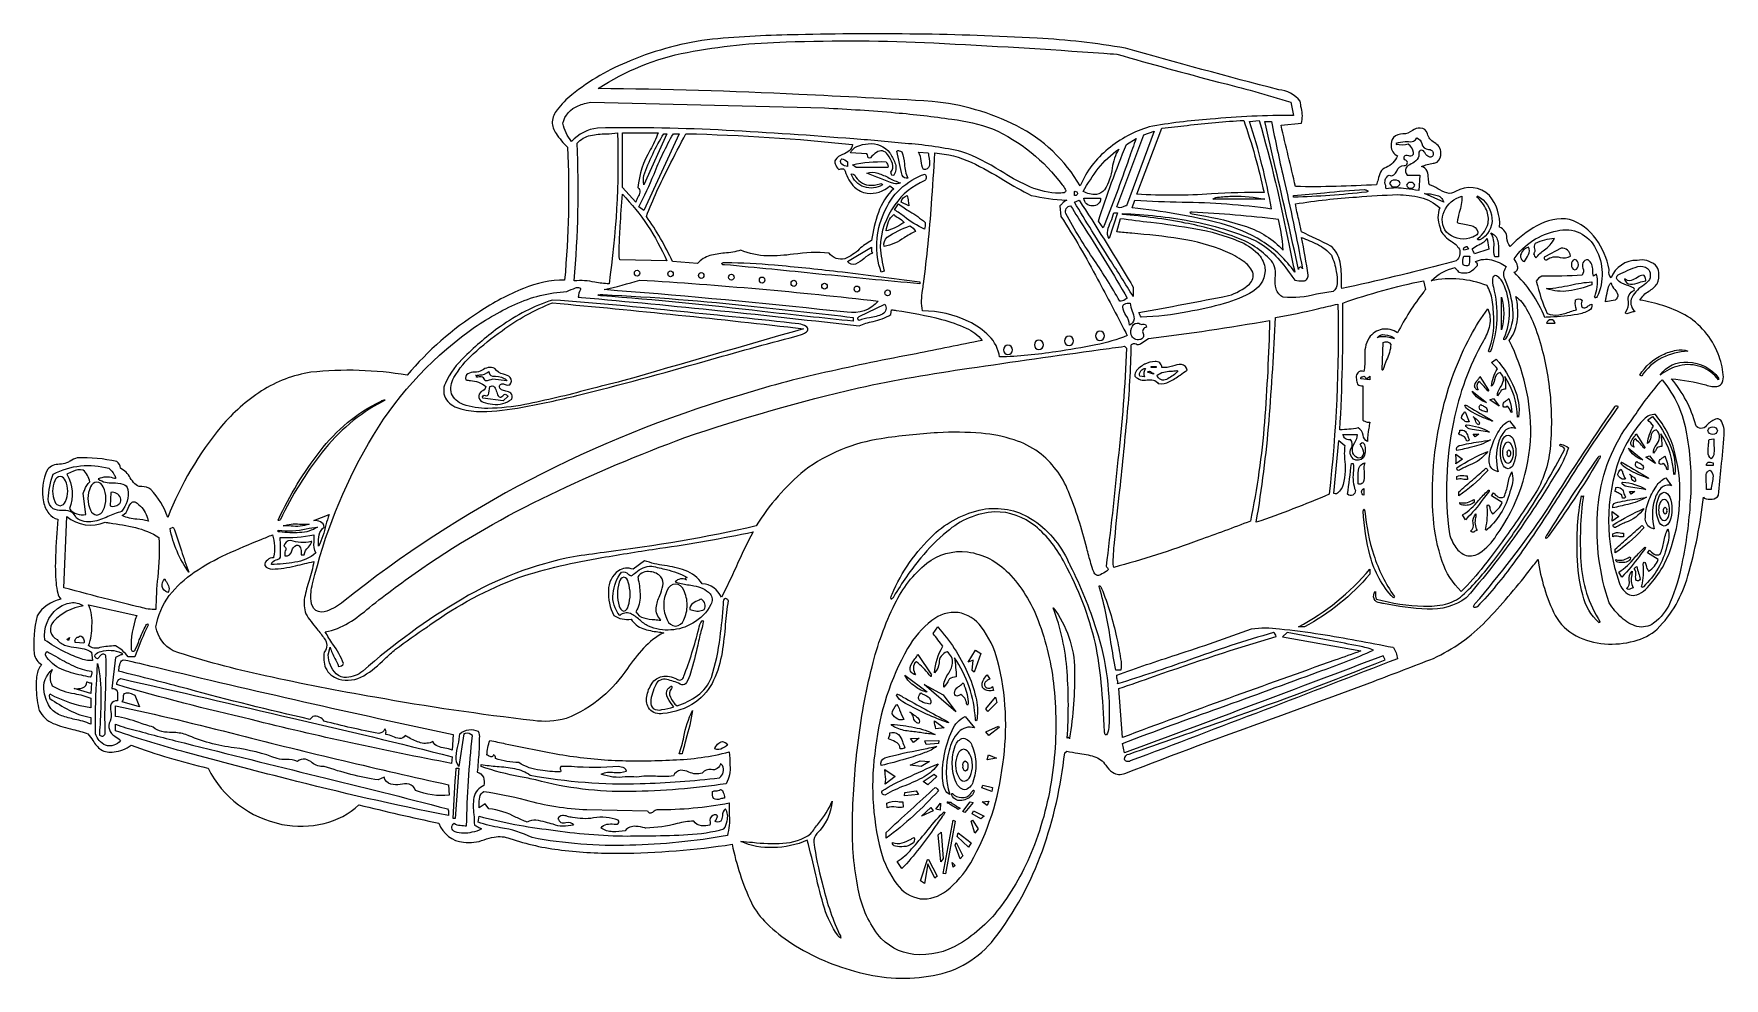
# Model space of a CAD drawing. Extents: x 0.69 to 7.72, y 3.72 to 7.65.
import ezdxf

# ---------------------------------------------------------------- set-up
doc = ezdxf.new("R2010")
doc.units = 0

msp = doc.modelspace()

# ---------------------------------------------------------------- linework, layer by layer
for points in [[(7.644072, 6.021367, -0.582917), (7.598971, 6.023333, 0.109893), (7.498972, 6.215556, -0.043811), (7.640899, 6.190053, 0.138562), (7.693135, 6.185375, 0.209325), (7.709537, 6.199632, 0.131398), (7.713874, 6.231928, 0.065853), (7.692319, 6.319518, 0.168106), (7.55387, 6.482234, 0.081258), (7.366747, 6.543335, -0.129889), (7.404424, 6.580311, 0.091406), (7.438972, 6.611112, 0.113678), (7.445862, 6.657618, 0.17022), (7.431324, 6.689206, 0.221207), (7.355639, 6.708653, 0.31258), (7.246749, 6.635558, -0.267128), (7.238659, 6.665843, 0.018181), (7.238969, 6.671114, 0.110466), (7.184664, 6.79667, 0.163883), (7.074524, 6.87889, 0.171819), (6.938552, 6.85278, 0.062736), (6.826747, 6.766669, -0.134183), (6.813533, 6.80209, 0.318572), (6.783414, 6.846669, 0.19207), (6.740714, 6.979094, 0.332104), (6.600292, 6.995279, -0.24569), (6.563942, 6.98915, -0.062468), (6.526177, 7.006855, 0.062845), (6.49119, 7.023337, -0.064615), (6.487189, 7.049572, 0.080592), (6.482057, 7.079098, 0.238356), (6.458968, 7.098893, -0.072241), (6.507467, 7.112777, 0.053111), (6.524281, 7.11681, 0.200215), (6.538968, 7.15556, 0.290839), (6.511706, 7.198573, -0.22052), (6.483413, 7.23556, 0.36259), (6.453543, 7.258601, 0.176502), (6.420735, 7.248797, -0.174221), (6.381464, 7.234723, 0.184425), (6.341489, 7.219775, 0.157499), (6.332377, 7.184813, 0.3147), (6.358965, 7.143336, -0.191952), (6.311187, 7.09556, 0.199813), (6.28816, 7.075376, 0.058434), (6.277637, 7.044754, -0.028828), (6.271187, 7.023337, -0.020259), (5.934521, 7.01556, 0.004718), (5.904521, 7.143338, -0.004718), (5.874521, 7.271115), (5.958965, 7.278893, 0.134554), (5.958814, 7.340626, -0.040677), (5.954522, 7.371117, 0.199919), (5.864481, 7.418569, -0.00561), (5.22674, 7.591117, 0.032795), (4.859727, 7.632366, 0.012082), (4.360726, 7.649964, 0.009404), (3.86524, 7.647504, 0.018314), (3.508774, 7.628579, 0.070591), (3.167655, 7.538915, 0.075865), (2.924587, 7.397869, 0.052782), (2.863196, 7.335298, 0.153879), (2.842585, 7.285071, 0.155054), (2.858512, 7.2365, 0.046753), (2.906732, 7.178893, -0.033487), (2.89451, 6.626668, 0.100939), (2.723714, 6.591781, 0.050682), (2.539783, 6.494614, 0.072873), (2.238951, 6.23111, 0.067907), (1.838754, 6.242757, 0.105782), (1.633608, 6.165096, 0.073609), (1.466803, 6.018207, 0.07978), (1.243393, 5.638888, 0.112434), (1.173204, 5.754808, 0.194207), (1.135799, 5.767088, -0.006957), (1.132207, 5.767211, -0.186648), (1.106617, 5.779055, -0.05312), (1.087714, 5.803574, 0.163096), (1.046725, 5.843332, 0.255581), (1.031169, 5.87111, 0.067491), (0.866899, 5.886992, 0.06447), (0.837687, 5.873557, -0.01949), (0.822733, 5.865867, -0.072908), (0.79367, 5.860003, 0.213821), (0.74339, 5.838887, 0.160355), (0.72714, 5.70361, 0.112264), (0.749345, 5.655195, 0.175936), (0.786724, 5.63111, 0.016244), (0.77672, 5.47831, 0.029664), (0.778908, 5.365773, 0.043583), (0.786084, 5.323354, 0.142607), (0.798947, 5.298886, 0.202291), (0.699796, 5.229424, 0.078451), (0.688243, 5.07084, 0.207763), (0.718946, 5.026662, 0.155979), (0.69928, 4.982121, 0.05361), (0.696524, 4.921134, 0.057305), (0.709187, 4.835643, 0.181128), (0.766893, 4.782181, 0.048714), (0.84916, 4.756587, -0.031412), (0.911169, 4.738883, -0.017923), (0.932295, 4.710321, 0.093385), (0.965457, 4.672805, 0.182281), (1.020015, 4.663608, 0.132766), (1.091169, 4.691106, 0.028913), (1.410319, 4.595769), (1.411171, 4.59555, 0.230064), (1.718532, 4.361939, 0.109381), (1.893744, 4.365617, 0.129353), (2.038949, 4.443328, 0.008245), (2.371174, 4.366661), (2.371174, 4.366661, 0.292429), (2.473854, 4.287432, 0.126871), (2.559443, 4.297933, -0.034017), (2.601232, 4.309015, -0.127089), (2.666729, 4.303326, 0.05401), (2.881488, 4.254976, 0.031643), (3.123121, 4.241521, 0.034809), (3.591178, 4.278882, 0.058637), (3.671181, 4.035549, 0.082596), (3.735813, 3.948856, 0.05176), (3.838921, 3.866818, 0.081414), (4.118843, 3.746215, 0.110038), (4.427512, 3.732758, 0.183415), (4.68149, 3.885463, 0.07917), (4.88155, 4.252193, 0.057249), (4.974517, 4.658883), (4.983407, 4.666661, 0.024634), (5.029354, 4.658354, -0.046034), (5.096231, 4.644279, -0.18016), (5.145204, 4.607963, 0.114677), (5.173765, 4.578557, 0.247622), (5.225175, 4.573681, -0.006923), (5.835115, 4.80112, 0.003393), (6.259074, 4.956911, 0.002318), (6.508064, 5.052525, 0.096895), (6.726336, 5.207601, 0.028639), (6.90606, 5.416556, -0.001569), (6.943412, 5.463331, 0.081221), (7.014524, 5.231108, 0.14768), (7.101192, 5.146723, 0.102889), (7.220302, 5.113242, 0.086796), (7.342691, 5.124596, 0.116004), (7.439194, 5.174714, 0.128209), (7.56675, 5.395553, 0.043023), (7.631193, 5.723332), (7.634526, 5.718888, 0.093087), (7.667443, 5.715415, 0.239796), (7.694526, 5.73111, -0.007165), (7.70525, 5.848689, 0.012251), (7.716819, 5.982014, 0.171557), (7.703558, 6.043182, 0.304917), (7.6812, 6.047445, 0.11031)], [(3.815604, 7.617349, -0.021348), (4.429808, 7.61306, -0.005973), (5.136968, 7.570353, 0.000025), (5.191185, 7.566671, 0.00642), (5.614362, 7.450488, -0.015121), (5.914521, 7.366672), (5.926743, 7.311117, 0.027167), (5.58016, 7.295884, 0.028562), (5.325722, 7.264086, 0.098136), (5.155488, 7.17244, 0.125464), (5.038962, 7.018893, 0.14223), (4.774673, 7.268546, 0.092977), (4.423285, 7.36979, 0.00446), (3.868251, 7.398597, 0.010498), (3.034508, 7.423339, -0.099486), (3.403788, 7.573651, -0.041041)], [(2.886732, 7.278893, -0.244181), (2.951195, 7.351675, -0.07186), (3.0034, 7.366672), (3.975222, 7.342706), (3.975222, 7.342706, -0.010071), (4.271119, 7.322883, -0.015579), (4.504783, 7.295896, -0.057099), (4.674517, 7.255561, -0.127858), (4.964353, 7.022619, -0.036481), (4.97646, 7.004781, -0.259702), (4.978087, 6.993853, -0.217149), (4.965816, 6.988833, -0.038831), (4.936228, 6.988718, -0.093768), (4.818047, 7.019672, -0.029324), (4.707115, 7.080427, 0.058727), (4.545989, 7.160718, 0.036197), (4.32464, 7.193861, 0.006268), (4.097469, 7.213812, 0.006608), (3.566707, 7.249386, 0.01798), (3.031178, 7.258893, 0.178833), (2.923397, 7.203337, -0.119849)], [(5.231185, 6.93556, 0.078104), (5.217474, 6.931282, -0.314842), (5.191185, 6.931114), (5.303408, 7.231115), (5.346742, 7.246669)], [(5.625119, 6.86194, 0.037399), (5.254518, 6.926668), (5.26674, 6.958892, 0.008597), (5.462537, 6.950791, -0.033679), (5.834521, 6.923336, 0.033449), (5.74341, 7.286671), (5.78341, 7.291115, -0.021733), (5.907768, 6.770361, 0.00107), (5.931188, 6.65889, 0.107461), (5.794373, 6.788998, 0.066038)], [(5.80341, 6.991115, 0.016982), (5.585713, 6.985239, -0.032656), (5.274518, 6.983337), (5.378964, 7.258893, 0.003167), (5.483558, 7.270037, -0.015701), (5.718965, 7.291115, -0.031204)], [(5.963296, 6.673624, 0.977793), (5.947438, 6.670654, 0.002403), (5.851773, 7.090579, -0.000177), (5.806743, 7.286671), (5.834521, 7.286671, 0.008043), (5.884434, 7.051598, -0.011355)], [(2.946731, 7.19556, -0.1664), (3.001745, 7.228401, -0.050583), (3.067247, 7.235241, 0.031064), (3.114511, 7.238893, -0.04404), (3.078956, 6.611112, -0.040473), (3.020043, 6.617745, 0.074986), (2.93451, 6.623335, 0.031901)], [(3.198956, 7.011115, -0.299753), (3.207018, 6.992733, -0.076698), (3.198993, 6.971336, 0.068555), (3.191178, 6.951114), (3.134511, 7.011115), (3.134511, 7.238893), (3.2834, 7.238893, -0.025327), (3.25056, 7.167806, 0.110584)], [(3.223399, 6.915558), (3.203399, 6.931114, 0.023956), (3.266204, 7.067695, -0.036011), (3.346732, 7.23556), (3.371179, 7.23556)], [(3.223399, 7.023337, 0.000069), (3.223336, 7.024209, -0.052773), (3.223544, 7.061169, -0.052236), (3.306732, 7.23556), (3.318954, 7.23556)], [(4.034514, 7.086671, -0.170987), (4.053681, 7.088928, -0.241739), (4.061181, 7.079726, 0.129173), (4.100572, 7.013313, 0.152471), (4.152501, 6.988024, 0.228402), (4.246736, 7.018893), (4.263404, 7.006669, 0.121898), (4.199376, 6.907642, 0.04654), (4.171181, 6.791114, 0.074028), (4.119919, 6.755078, -0.09675), (4.059952, 6.715383, -0.319203), (3.994512, 6.738892, 0.055995), (3.846347, 6.733984, -0.035456), (3.737311, 6.727159, -0.097424), (3.626733, 6.751114, -0.059078), (3.559519, 6.738703, 0.047796), (3.498473, 6.728347, 0.146621), (3.446735, 6.695558), (3.343401, 6.703336, 0.044232), (3.234511, 6.891114, -0.028977), (3.327984, 7.097921, -0.005644), (3.398957, 7.23556, -0.019338), (4.091182, 7.191114, -0.231527), (4.078229, 7.164824, -0.062062), (4.050664, 7.148597, 0.143045), (4.020477, 7.127194, 0.21097), (4.019462, 7.110643, 0.100169)], [(4.263404, 7.063337, -0.706092), (4.253136, 7.069659, 0.074067), (4.251181, 7.07556, 0.273459), (4.257606, 7.111117, 0.066868), (4.2384, 7.147399, -0.000219), (4.237071, 7.149461, 0.468469), (4.192198, 7.157587, 0.076022), (4.166737, 7.135558, -0.642382), (4.155482, 7.142414, 0.149343), (4.151182, 7.151115), (4.083403, 7.15556, -0.193228), (4.110385, 7.182162, -0.099809), (4.157572, 7.193825, -0.271581), (4.24674, 7.155854, 0.000928), (4.249545, 7.151255, -0.069351), (4.270234, 7.109263, -0.224414)], [(5.134518, 6.843335), (5.114518, 6.871112, -0.02007), (5.231185, 7.191114), (5.271186, 7.21556, 0.001054), (5.241268, 7.131041, -0.012366)], [(6.32341, 7.063337, 0.289726), (6.343105, 7.064213, 0.093954), (6.355559, 7.080231, -0.30653), (6.386743, 7.103337, 0.893936), (6.392856, 7.125004, -0.893949), (6.398968, 7.146671, 0.209813), (6.419863, 7.144852, 0.306055), (6.425524, 7.157295, 0.210437), (6.403651, 7.192479, -0.120953), (6.353657, 7.190647, 0.781425), (6.353645, 7.196387, -0.060487), (6.390485, 7.203069, -0.039203), (6.404214, 7.203014, 0.374193), (6.438968, 7.218892, -0.256017), (6.459722, 7.194235, 0.384804), (6.487703, 7.170301, -0.422529), (6.507034, 7.1524, -0.600877), (6.490117, 7.138658, -0.171272), (6.474053, 7.154028, 0.131132), (6.462908, 7.166045, 0.335385), (6.446746, 7.158893, -0.247635), (6.439987, 7.12757, -0.087149), (6.415608, 7.109879, 0.12209), (6.393477, 7.092744, 0.310896), (6.398968, 7.063337), (6.45119, 7.063337), (6.446746, 6.998892, 0.017075), (6.394672, 7.006521, 0.073698), (6.311187, 7.006669, 0.045466), (6.309484, 7.019835, -0.384173)], [(4.071182, 7.118893), (4.071182, 7.098893, -0.157487), (4.047709, 7.108337, -0.443573), (4.046737, 7.131115, -0.12293)], [(4.091182, 7.106671, -0.061689), (4.231181, 7.118893, 0.043382), (4.234907, 7.112396, -0.256555), (4.238958, 7.09556), (4.106737, 7.09556)], [(4.298922, 7.06234, -0.008255), (4.276385, 7.162347, -0.406959), (4.286156, 7.164153, -0.119243), (4.297478, 7.1602, -0.066414), (4.307792, 7.108943, 0.107533), (4.322292, 7.051115, -0.361605)], [(4.366738, 7.158893), (4.406739, 7.15556, 0.009205), (4.409277, 7.140021, -0.089853), (4.41183, 7.102835, -0.402621), (4.386737, 7.086671, -0.086097), (4.377357, 7.12221, 0.106346)], [(4.386737, 6.611112, 0.017827), (4.42021, 6.942086, 0.003955), (4.434517, 7.15556, -0.091417), (4.585655, 7.116537, -0.030722), (4.72182, 7.042196, 0.021713), (4.834518, 6.978892, 0.040387), (4.980526, 6.959119, -0.000026), (4.983407, 6.958892, 0.122728), (4.964528, 6.944877, -0.032534), (4.954517, 6.93556), (4.958962, 6.891114, -0.022719), (5.11114, 6.630513, -0.005158), (5.228199, 6.407826, 0.000889), (5.234518, 6.395557, -0.048472), (5.1045, 6.357136, -0.017906), (4.937711, 6.328195, -0.033273), (4.703406, 6.306667, 0.161142), (4.660392, 6.393778, 0.091281), (4.574655, 6.454029, 0.108323), (4.383404, 6.49889, -0.102521), (4.383639, 6.583562, 0.022285)], [(5.051185, 6.99556, -0.033479), (5.11424, 7.090421, -0.075767), (5.198963, 7.171114, 0.103633), (5.171989, 7.092356, -0.10634), (5.140285, 7.002474, -0.20327), (5.106394, 6.982981, -0.140981)], [(4.100915, 7.063636, 0.267732), (4.16021, 7.021961, 0.12734), (4.206211, 7.026992, -0.601173), (4.216128, 7.022335, -0.476765), (4.086286, 7.067706, -0.232652)], [(4.291182, 7.031115, -0.228071), (4.264374, 7.027754, -0.006522), (4.151182, 7.071115), (4.151182, 7.071115, -0.162433), (4.197356, 7.071114, -0.044398), (4.24427, 7.051114, 0.044399)], [(4.393351, 7.067776, -0.421157), (4.392393, 7.040276, 0.143965), (4.267488, 6.939111, 0.147336), (4.206622, 6.763767, 0.031828), (4.223403, 6.663336, -0.000023), (4.223403, 6.663336), (4.211181, 6.65889, -0.19718), (4.222785, 6.905379, -0.218399)], [(6.347804, 7.014772, 0.385763), (6.369878, 7.02884, 0.385763), (6.347804, 7.042908, 0.385767), (6.325729, 7.02884, 0.385767)], [(6.413446, 7.008947, 0.396929), (6.430142, 7.020733, 0.396861), (6.413446, 7.032518, 0.396834), (6.396749, 7.020733, 0.396902)], [(3.318954, 6.706668), (3.1234, 6.711114, -0.070288), (3.121386, 6.758336, -0.00797), (3.125622, 6.851392, -0.003979), (3.134511, 6.983337, -0.092486)], [(4.326738, 6.93556), (4.294514, 6.951114, -0.271203), (4.31896, 6.978892, -0.098665), (4.323876, 6.954488, 0.062161)], [(5.014518, 6.978892), (5.014518, 6.99556), (5.014518, 6.99556, -0.284956), (5.02674, 6.991115, -0.716334)], [(5.054518, 6.966669), (5.123407, 6.966669, -0.466827), (5.090212, 6.935836, -0.430688)], [(5.591186, 6.963337, -0.17616), (5.617713, 6.971887, -0.029337), (5.676217, 6.975381, -0.05981), (5.806743, 6.963337)], [(5.926743, 6.978892, 0.010371), (6.054655, 6.989996, -0.016404), (6.221024, 7.003049, -0.096104), (6.232869, 6.998709, -0.331251), (6.235433, 6.995171, -0.218438), (6.228264, 6.992517, -0.020156), (5.926743, 6.971114)], [(6.358478, 6.98221, -0.054422), (6.454418, 6.970116, -0.129281), (6.534524, 6.926668, 0.193858), (6.534939, 6.847403, -0.008655), (6.538968, 6.831114, 0.126793), (6.58154, 6.788661, -0.118973), (6.615938, 6.7558, -0.30494), (6.603411, 6.706668, 0.000116), (6.562333, 6.696026, -0.01278), (6.126744, 6.591112, -0.010944), (6.126045, 6.622219, 0.050847), (6.11995, 6.701325, 0.178789), (6.081414, 6.768058, 0.011615), (5.958965, 6.826669, -0.00002), (5.958965, 6.826669, 0.016064), (5.947781, 6.878476, -0.024113), (5.934521, 6.943336, -0.024982), (6.188839, 6.97212, -0.010257)], [(6.55119, 6.951114), (6.47119, 6.986669, 0.000668), (6.474059, 6.986532, -0.060522), (6.518556, 6.980459, -0.277488)], [(6.626746, 6.97556, -0.064639), (6.61562, 6.907096, 0.025071), (6.606746, 6.866669, 0.072091), (6.637774, 6.859077, -0.041555), (6.663146, 6.853861, -0.299532), (6.693434, 6.827093, -0.242086), (6.685093, 6.812549, -0.106489), (6.658233, 6.801465, -0.277491), (6.562317, 6.825932, -0.281848), (6.55293, 6.911514, -0.231862)], [(6.690687, 6.976774, -0.259768), (6.751726, 6.883442, -0.306359), (6.701086, 6.794057, -0.153265), (6.693651, 6.794618, -0.781457), (6.694496, 6.801532, 0.175266), (6.735336, 6.863099, 0.154402), (6.728327, 6.918314, 0.102911), (6.687651, 6.973378), (6.687651, 6.973378, -0.000031), (6.687651, 6.973378, 0.842342)], [(4.231181, 6.831114, -0.049873), (4.24146, 6.869586, -0.159002), (4.263404, 6.89889, 0.067126), (4.283138, 6.884973, -0.09976), (4.306736, 6.866669, 0.001263), (4.300665, 6.862806, -0.10317)], [(4.266736, 6.918892), (4.283404, 6.943336, 0.027041), (4.329982, 6.911863, -0.037477), (4.394515, 6.866669, 0.005852), (4.39458, 6.862332, -0.102793), (4.391182, 6.838892, -0.065717), (4.306207, 6.890945, 0.015099)], [(5.234518, 6.551111, 0.047467), (5.225635, 6.545691, -0.236375), (5.203407, 6.53889, 0.018917), (5.097999, 6.708422, -0.024981), (4.978962, 6.903336, -0.487161), (4.998962, 6.93556, 0.001324), (5.058499, 6.84088, -0.013047)], [(5.034518, 6.958892, -0.009554), (5.238601, 6.631989, 0.000116), (5.259443, 6.59764, -0.026153), (5.258964, 6.558889, 0.003813), (5.162575, 6.712293, -0.008231), (5.014518, 6.951114)], [(5.158962, 6.798892, -0.201619), (5.153304, 6.833364, -0.05336), (5.166221, 6.870312, 0.052971), (5.178962, 6.906668), (5.194518, 6.906668)], [(5.958965, 6.803336, -0.033825), (6.026162, 6.77526, -0.101747), (6.083561, 6.730693, -0.066074), (6.104174, 6.662064, -0.067819), (6.107234, 6.612836, -0.218931), (6.091189, 6.578889, 0.019958), (6.021809, 6.567218, -0.084191), (5.88341, 6.555557, -0.22095), (5.85337, 6.590369, -0.077476), (5.850512, 6.635333, 0.198539), (5.834521, 6.706668, 0.125304), (5.683096, 6.805434, 0.044585), (5.476032, 6.863874, 0.030566), (5.214518, 6.89889), (5.214518, 6.903336, -0.036225), (5.497714, 6.872225, -0.057295), (5.766743, 6.791114, -0.086152), (5.853205, 6.726398, -0.034336), (5.915964, 6.647564, 0.002039), (5.931188, 6.626668, 0.085748), (5.966882, 6.623335, 0.462219), (5.986743, 6.646668, 0.022465)], [(5.504437, 6.902799, 0.000751), (5.536765, 6.896485, -0.038014), (5.730057, 6.849182, -0.123908), (5.88341, 6.751114, -0.002426), (5.88106, 6.772971, 0.04614), (5.86341, 6.87889, 0.015971), (5.504407, 6.90929, 0.27187), (5.494266, 6.907294, 0.2225)], [(4.329739, 6.851583, -0.215618), (4.353319, 6.828714, 0.033133), (4.306684, 6.802684, -0.113619), (4.223403, 6.766669, -0.263662), (4.235471, 6.805087, -0.060099)], [(5.292125, 6.472683, -0.091883), (5.283406, 6.491112, 0.002314), (5.656054, 6.561724, 0.110158), (5.742703, 6.610018, 0.299368), (5.756447, 6.658982, 0.148829), (5.716938, 6.705266, 0.054701), (5.643824, 6.745525, 0.061137), (5.45367, 6.798355, 0.019146), (5.253173, 6.821083, -0.001892), (5.191185, 6.826669), (5.20674, 6.883336, 0.007892), (5.332435, 6.866801, -0.016549), (5.519449, 6.839983, -0.052449), (5.697392, 6.789093, -0.102924), (5.776598, 6.737975, -0.15457), (5.807112, 6.67993, -0.294313), (5.756922, 6.579486, -0.071249), (5.63778, 6.529148, -0.027207), (5.487285, 6.49465, -0.045607)], [(6.778969, 6.723336), (6.763414, 6.723336, -0.100977), (6.759494, 6.76279, 0.181043), (6.746746, 6.823335, -0.24404), (6.77558, 6.790129, -0.071377), (6.778836, 6.745231, 0.021775)], [(6.843414, 6.715558, -0.190006), (7.022175, 6.831758, -0.360527), (7.18358, 6.755822, -0.235545), (7.18964, 6.55799, -0.260385), (7.182526, 6.55271, -0.609639), (7.179337, 6.558256, -0.00225), (7.18182, 6.567523, 0.15543), (7.186749, 6.651112), (7.174526, 6.643336, -0.07517), (7.170672, 6.666215, 0.258524), (7.151193, 6.711114, 0.306727), (7.129223, 6.698916, 0.125715), (7.129858, 6.676524, -0.237727), (7.126749, 6.646668, -0.022124), (6.958968, 6.643336, 0.160975), (6.936126, 6.621443, 0.04678), (6.981279, 6.487278, 0.133391), (7.029633, 6.482156, 0.044602), (7.078166, 6.495274, -0.00901), (7.103415, 6.503333, -0.128863), (7.098927, 6.538454, 0.002702), (7.099106, 6.544336, -0.307869), (7.126749, 6.543335, 0.146546), (7.123356, 6.522831, -0.005462), (7.123415, 6.51889, 0.323858), (7.137748, 6.51101, 0.105854), (7.15208, 6.518811, -0.111685), (7.166749, 6.526668, -0.383579), (7.154116, 6.499616, -0.085457), (7.107441, 6.483797, -0.034572), (6.994719, 6.472674, 0.020467), (6.97119, 6.471112, 0.109841), (6.843414, 6.65889, 0.447488), (6.858414, 6.684725, 0.097571)], [(4.174515, 6.738892, 0.078557), (4.13985, 6.716067, -0.08067), (4.104772, 6.693094, -0.346353), (4.071182, 6.703336), (4.171181, 6.763336, -0.055354), (4.171062, 6.755075, 0.232093)], [(6.646744, 6.766669), (6.654524, 6.755558), (6.634524, 6.751114, -0.502385), (6.643158, 6.765273, 0.013036)], [(6.670843, 6.758058, -0.066198), (6.696699, 6.77333, 0.010797), (6.714215, 6.782701, 0.120201), (6.731192, 6.798892), (6.738969, 6.755558), (6.678967, 6.735558, 0.070311), (6.675919, 6.742571, -0.130463)], [(6.886747, 6.703336, 0.054245), (6.902997, 6.732919, 0.31276), (6.903412, 6.763336, 0.267459), (6.87258, 6.736253, 0.44124)], [(6.934525, 6.718892, -0.054381), (6.969876, 6.752565, 0.122215), (7.011192, 6.798892, 0.098048), (6.93119, 6.778892, 0.26274), (6.927928, 6.756054, -0.287653), (6.924618, 6.735267, 0.077534), (6.934525, 6.718892)], [(6.978968, 6.711114, -0.237443), (7.034822, 6.720904, 0.222021), (7.078971, 6.726669, 0.415512), (7.038969, 6.758892), (6.97119, 6.723336, 0.917435)], [(3.559843, 6.690235, -0.319872), (3.546676, 6.695264, -0.198781), (3.564117, 6.699408, -0.024505), (3.766716, 6.689578, -0.007464), (4.029256, 6.662705, -0.006877), (4.371182, 6.61889), (4.371182, 6.611112, -0.003416), (3.951666, 6.651726, 0.00144)], [(6.811192, 6.683336, -0.009039), (6.808204, 6.677274, 0.321111), (6.806747, 6.626668, -0.079867), (6.837662, 6.504716, -0.175232), (6.807479, 6.382612, -0.214119), (6.801636, 6.378191, -0.415677), (6.802757, 6.38616, 0.201843), (6.803431, 6.601044, 0.087207), (6.783256, 6.634571, 0.215741), (6.764566, 6.644957, 0.359653), (6.753799, 6.632333, 0.109614), (6.757392, 6.596829, -0.148441), (6.74554, 6.329004, -0.735524), (6.737486, 6.331301, 0.105747), (6.758911, 6.46468, 0.043883), (6.752172, 6.544436, 0.101195), (6.731192, 6.603335, 0.146903), (6.498968, 6.623335), (6.498968, 6.623335, -0.149339), (6.598968, 6.67889, 0.160165), (6.607947, 6.666094, -0.052595), (6.614524, 6.65889, 0.142536), (6.657718, 6.659307, 0.094453), (6.69119, 6.686668, 0.348807), (6.687187, 6.698761, -0.054749), (6.683414, 6.703336, -0.177777), (6.749711, 6.710485, -0.082416)], [(6.634524, 6.726669), (6.658967, 6.726669, 0.036338), (6.658568, 6.714845, -0.103005), (6.655344, 6.688735, -0.338792), (6.63149, 6.690047, -0.134851)], [(7.096557, 6.669367, 0.393409), (7.110969, 6.690506, 0.393409), (7.096557, 6.711644, 0.393409), (7.082144, 6.690506, 0.393409)], [(7.277237, 6.648101, -0.042059), (7.358281, 6.68311, -0.230247), (7.399016, 6.674798, -0.351764), (7.403417, 6.623335, -0.036905), (7.378174, 6.601868, 0.161287), (7.331193, 6.546668, 0.29757), (7.346747, 6.495556, 0.065853), (7.328792, 6.491037, -0.048612), (7.312217, 6.486494, -0.622481), (7.308322, 6.494592, 0.205837), (7.319147, 6.536783, -0.380671), (7.343417, 6.583335, 0.504158), (7.336542, 6.595485, -0.112914), (7.331193, 6.59889, -0.045484), (7.292191, 6.613838, -0.125113), (7.272141, 6.629547, -0.436023)], [(4.069707, 6.493239, -0.002135), (3.954367, 6.504756, 0.007487), (3.058956, 6.586667, 0.017615), (3.206733, 6.626668, -0.014022), (4.198958, 6.53889, -0.260653)], [(3.206664, 6.655518, -0.41227), (3.195515, 6.643003, -0.41218), (3.184367, 6.655518, -0.412196), (3.195515, 6.668035, -0.412286)], [(3.34611, 6.652689, -0.412275), (3.334962, 6.640175, -0.412189), (3.323812, 6.652689, -0.412235), (3.334962, 6.665207, -0.412322)], [(3.47389, 6.645469, -0.412247), (3.46274, 6.632954, -0.412268), (3.451592, 6.645469, -0.412268), (3.46274, 6.657985, -0.412247)], [(3.576658, 6.638336, -0.412246), (3.587806, 6.650851, -0.412295), (3.598956, 6.638336, -0.41231), (3.587806, 6.625819, -0.412261)], [(3.704436, 6.626669, -0.412247), (3.715586, 6.639185, -0.412247), (3.726736, 6.626669, -0.412247), (3.715586, 6.614154, -0.412247)], [(3.836315, 6.612968, -0.412292), (3.847465, 6.625483, -0.412268), (3.858614, 6.612968, -0.412268), (3.847465, 6.600453, -0.412292)], [(3.964092, 6.601301, -0.412227), (3.975243, 6.613817, -0.412268), (3.986392, 6.601301, -0.412225), (3.975243, 6.588786, -0.412184)], [(6.240614, 6.38624, 0.167354), (6.2232, 6.303882, -0.05491), (6.218967, 6.246667, 0.487154), (6.186744, 6.226667, -0.016999), (6.18797, 6.214283, 0.126421), (6.19257, 6.193791, 0.265262), (6.214522, 6.186667), (6.214522, 6.043333, -0.040585), (6.223029, 6.039466, 0.211892), (6.24341, 6.035556, -0.015125), (6.239277, 6.009702, 0.06683), (6.234522, 5.955554, -0.297628), (6.215467, 5.981633, 0.272863), (6.194522, 6.011111, -0.03782), (6.118967, 6.003333, 0.017068), (6.131189, 6.531111, -0.035448), (6.466746, 6.623335), (6.474524, 6.586667, -0.00018), (6.46723, 6.576696, 0.048905), (6.358965, 6.406668, 0.425964)], [(7.166749, 6.61889), (7.166749, 6.606667, -0.057033), (7.07084, 6.581872, -0.130394), (6.978968, 6.591112, 0.041814), (7.078696, 6.605847, -0.043886)], [(7.246749, 6.615558, 0.127819), (7.26248, 6.587106, -0.111337), (7.275181, 6.565765, -0.309244), (7.263414, 6.543335), (7.223414, 6.535557, 0.008741), (7.226609, 6.55221, -0.019995), (7.234712, 6.59094, -0.159385)], [(7.391194, 6.623335, 0.097421), (7.387639, 6.641451, 0.271896), (7.380146, 6.647361, 0.13787), (7.356582, 6.637633, -0.070534), (7.330098, 6.624942, -0.269431), (7.303415, 6.631112, 0.352718), (7.327169, 6.609379, 0.086209), (7.364301, 6.616504, -0.035252)], [(2.497151, 6.413978, -0.049942), (2.687526, 6.52514, -0.093823), (2.903397, 6.578889, -0.016923), (2.93984, 6.593758, -0.16811), (2.956118, 6.594649, -0.540269), (2.959875, 6.586651, 0.124987), (2.951175, 6.555557, 0.000079), (2.964787, 6.554312, -0.007232), (4.11896, 6.435557, -0.054922), (4.177161, 6.454648, 0.095169), (4.251181, 6.483335), (4.254514, 6.503333, 0.003961), (4.273481, 6.500375, -0.028122), (4.462029, 6.462975, -0.044881), (4.564516, 6.426481, -0.130384), (4.631183, 6.375557, -0.003899), (4.356059, 6.320323, 0.007579), (3.980519, 6.24303, 0.022664), (3.611178, 6.143333, 0.097211), (1.974228, 5.288678, -0.089416), (1.905425, 5.249019, -0.228381), (1.859931, 5.251766, -0.219653), (1.839573, 5.291471, -0.088769), (1.846174, 5.362689, -0.073109), (2.078703, 5.946577, -0.105767)], [(2.54885, 6.079525, 0.041695), (2.718926, 6.097737, 0.015897), (2.945125, 6.146059, 0.008635), (3.478645, 6.289403, -0.004905), (3.856803, 6.392996, 0.060865), (3.892265, 6.406003, 0.197056), (3.906579, 6.420137, 0.335124), (3.898884, 6.433561, 0.087591), (3.868318, 6.444436, 0.003019), (3.376523, 6.495401, 0.009255), (2.843399, 6.543335, 0.075517), (2.62704, 6.433522, 0.041366), (2.47959, 6.308049, 0.104273), (2.398251, 6.197944, 0.262601), (2.402769, 6.127761, 0.164978), (2.463012, 6.09059, 0.068813)], [(3.053033, 6.565868, -0.01658), (3.683288, 6.516289, -0.003542), (4.094515, 6.471112), (4.094515, 6.455557, -0.003092), (3.716092, 6.495984, 0.009411), (3.049085, 6.561528, -0.146148), (3.031965, 6.564575, -0.084146)], [(4.098815, 6.589357, -0.412268), (4.109964, 6.601872, -0.412247), (4.121114, 6.589357, -0.412247), (4.109964, 6.576842, -0.412268)], [(4.226594, 6.573247, -0.412249), (4.237744, 6.585762, -0.412225), (4.248893, 6.573247, -0.412241), (4.237744, 6.560731, -0.412265)], [(6.574524, 5.57111, 0.088785), (6.601428, 5.513469, 0.169121), (6.644415, 5.481178, 0.211734), (6.701263, 5.491882, 0.104581), (6.769751, 5.563228, 0.146924), (6.913281, 5.984117, 0.119114), (6.823414, 6.375557, 0.151303), (6.857719, 6.464306, 0.082916), (6.851192, 6.558889, -0.093082), (6.895229, 6.505697, -0.045564), (6.933992, 6.421899, -0.052955), (6.987526, 6.196624, -0.05429), (6.995463, 5.951346, -0.110005), (6.941469, 5.754344, -0.012829), (6.818622, 5.571953, -0.013542), (6.717926, 5.436949, -0.036119), (6.623411, 5.331108, -0.120614), (6.545123, 5.456021, -0.06485), (6.507836, 5.635636, -0.076412), (6.543269, 6.07256, -0.066948), (6.662706, 6.393341, -0.042253), (6.734522, 6.506668, -0.154143), (6.741693, 6.437803, -0.080662), (6.715778, 6.374151, 0.077225), (6.591152, 6.035667, 0.08346)], [(6.791192, 6.41889), (6.791192, 6.555557, -0.140311)], [(2.434018, 6.220501, -0.081178), (2.51463, 6.319855, -0.03587), (2.63389, 6.415592, -0.06451), (2.843294, 6.531842, -0.005991), (3.887992, 6.424157, -0.00084), (3.134511, 6.206667, 0.005041), (2.993337, 6.170991, -0.017094), (2.729544, 6.108844, -0.047878), (2.574785, 6.092856, -0.093096), (2.472137, 6.109395, -0.219231), (2.424312, 6.153574, -0.206868)], [(4.11896, 6.475556), (4.226736, 6.526668, -0.431996), (4.21667, 6.485126, -0.083762), (4.163157, 6.469728, 0.048806), (4.11896, 6.45889, -0.589081), (4.117063, 6.472082, 0.014405)], [(5.24674, 6.531111, 0.091912), (5.254811, 6.497696, -0.092132), (5.262789, 6.46472, -0.307386), (5.243408, 6.43889, 0.136894), (5.229359, 6.479849, -0.116721), (5.216278, 6.514965, -0.269325), (5.223417, 6.526458, -0.123912)], [(5.851187, 6.471112, 0.020793), (6.030979, 6.508238, -0.004234), (6.111189, 6.526668, -0.033246), (6.074522, 5.735554), (6.074522, 5.735554, -0.019871), (5.771187, 5.618888, 0.022291), (5.824521, 6.04125, 0.008276)], [(5.121079, 6.374896, 0.413803), (5.139739, 6.394539, 0.413819), (5.121079, 6.414181, 0.413806), (5.102421, 6.394539, 0.41379)], [(5.251186, 6.355557, -0.472384), (5.271208, 6.360803, 0.366858), (5.291186, 6.363335), (5.323408, 6.383335, 0.014177), (5.826743, 6.45889, -0.013081), (5.805076, 6.035694, -0.031654), (5.746743, 5.623332), (5.746743, 5.623332, -0.005513), (5.53202, 5.543887, -0.022761), (5.178962, 5.431108, -0.141093), (5.17615, 5.456708, -0.014993), (5.180132, 5.520648, -0.004872), (5.201471, 5.731662, 0.004682), (5.234183, 6.057723, 0.019547)], [(5.286742, 6.37889, -0.385134), (5.251186, 6.39889, -0.214209), (5.256047, 6.434863, -0.366433), (5.283406, 6.446668, 0.216527), (5.298837, 6.442639, -0.550416), (5.314519, 6.431112, 0.503764), (5.300646, 6.404081, -0.539429)], [(6.274522, 6.386668, -0.310559), (6.305438, 6.399389, -0.15382), (6.346743, 6.383335, -0.032867), (6.330767, 6.386232, 0.15681)], [(6.978968, 6.446668), (7.014524, 6.446668, 0.846601)], [(5.154519, 5.418886, 0.000613), (5.148431, 5.415152, -0.029286), (5.122809, 5.400542, -0.20886), (5.10651, 5.398453, -0.187554), (5.094926, 5.412847, -0.034374), (5.083449, 5.447686, -0.001569), (5.065959, 5.511282, 0.036078), (4.990379, 5.746546, 0.136151), (4.865699, 5.910713, 0.076657), (4.7648, 5.961518, 0.056816), (4.627453, 5.98901, 0.036869), (4.445599, 5.991341, 0.023268), (4.211181, 5.966667, 0.123957), (3.892292, 5.834719, 0.082728), (3.691181, 5.603331, -0.024957), (3.058327, 5.493455, 0.000989), (2.931175, 5.475553, 0.085477), (2.46784, 5.299303, 0.047742), (2.054507, 4.998885, -0.137994), (1.987736, 4.97242, -0.201147), (1.94381, 4.987773, -0.189667), (1.911172, 5.066662), (1.91895, 5.098885, 0.052469), (1.938603, 5.052608, -0.02779), (1.954018, 5.019367, 0.341252), (1.974632, 5.030714, 0.066852), (1.930597, 5.111616, -0.028734), (1.89895, 5.163331, 0.096018), (1.996056, 5.200365, 0.040744), (2.082117, 5.264115, -0.013925), (2.299792, 5.426939, -0.037137), (2.832497, 5.733647, -0.023549), (3.394511, 5.971111, -0.025044), (4.117124, 6.178158, -0.017908), (4.576712, 6.259389, -0.003256), (5.12144, 6.337025, 0.000256), (5.223407, 6.351112), (5.231185, 6.343335, -0.019974), (5.196046, 5.878194, -0.005309), (5.14674, 5.435553, 0.017706), (5.149754, 5.432134, -0.34409)], [(4.73844, 6.316365, 0.413819), (4.7571, 6.336007, 0.41383), (4.73844, 6.35565, 0.41383), (4.719781, 6.336007, 0.413819)], [(4.866912, 6.337397, 0.413835), (4.885572, 6.357037, 0.41383), (4.866912, 6.376681, 0.41383), (4.848253, 6.357037, 0.413835)], [(4.992607, 6.353867, 0.413835), (5.011267, 6.373507, 0.41383), (4.992607, 6.39315, 0.413817), (4.973949, 6.373507, 0.413822)], [(6.295174, 6.254765), (6.298965, 6.366668, -0.408896), (6.331187, 6.358889, -0.092188), (6.313217, 6.294016, 0.029693), (6.298012, 6.251749, 0.645158), (6.296046, 6.251241, -0.038724)], [(7.56675, 6.331111, 0.098767), (7.458554, 6.30264, 0.13788), (7.374525, 6.226667), (7.366747, 6.23111, -0.14919), (7.461188, 6.315447, -0.073316), (7.518619, 6.334427, -0.134627)], [(2.566731, 6.183333, -0.333333), (2.546731, 6.163333, 0.210711), (2.537806, 6.137596, 0.252913), (2.556133, 6.118923, 0.085844), (2.59494, 6.110135, 0.19793), (2.674507, 6.131111, 0.302201), (2.670865, 6.156373, 0.124967), (2.649841, 6.164255, -0.085213), (2.631374, 6.170217, -0.290115), (2.623396, 6.186667, -0.435484), (2.646503, 6.192409, 0.178533), (2.666729, 6.191111, 0.349837), (2.668122, 6.22167, 0.117441), (2.640589, 6.234983, -0.216135), (2.603396, 6.258888, 0.272403), (2.551175, 6.251111, -0.119664), (2.519905, 6.243246, 0.102028), (2.491858, 6.236871, 0.345979), (2.483397, 6.211111, 0.011625), (2.502344, 6.208206, -0.177945)], [(5.363408, 6.195556, 0.151888), (5.410584, 6.204019, 0.043353), (5.454367, 6.231553, -0.019126), (5.483408, 6.251111, 0.364822), (5.460514, 6.2751, 0.089916), (5.422657, 6.268675, -0.131833), (5.378964, 6.263333, 0.4182), (5.350118, 6.288164, 0.082415), (5.30726, 6.277012, -0.000911), (5.303408, 6.275556, -0.015765), (5.293954, 6.268263, 0.060857), (5.273695, 6.250594, 0.23271), (5.26674, 6.226667, 0.272623), (5.317256, 6.211116, -0.065284), (5.343815, 6.210095, -0.227607)], [(5.311186, 6.258888, 0.328876), (5.306742, 6.223333), (5.286742, 6.226667, -0.508787)], [(6.749961, 6.282987), (6.769574, 6.297108, -0.084016), (6.843381, 6.17785, -0.136263), (6.862679, 6.056207, 0.460049), (6.858139, 6.056168, 0.139133), (6.805129, 6.224886, -0.033256), (6.808557, 6.172117, 0.160555), (6.789878, 6.1672, 0.000941), (6.788387, 6.164719, -0.063787), (6.774018, 6.144886, -0.179492), (6.786261, 6.179521, 0.101242), (6.79969, 6.209213, 0.268556), (6.785129, 6.241553, 0.329714), (6.762596, 6.21163, -0.182699), (6.749574, 6.184886, -0.114045), (6.774018, 6.257108, 0.048483)], [(7.694526, 6.218889), (7.694526, 6.211111, 0.303611), (7.530897, 6.270069, 0.104298), (7.451194, 6.23111), (7.451194, 6.23111, -0.273228), (7.56661, 6.284584, -0.232552)], [(2.523896, 6.228881, -0.034062), (2.541353, 6.231908, 0.189491), (2.578953, 6.246667, 0.331972), (2.594017, 6.22676, -0.136694), (2.643261, 6.217056, -0.140047), (2.654507, 6.206667), (2.59614, 6.214321), (2.59614, 6.214321, -0.046877), (2.563396, 6.206667, 0.283769), (2.552501, 6.222531, 0.107596), (2.533827, 6.223013, -0.006301), (2.527929, 6.222449, 0.997093)], [(5.343408, 6.238889), (5.343408, 6.235556), (5.318964, 6.243333, -0.529238), (5.334299, 6.243383, 0.115146)], [(5.441315, 6.250012, -0.828784), (5.441492, 6.243442, 0.000195), (5.440136, 6.242259, -0.080091), (5.398307, 6.213216, -0.491822), (5.358964, 6.23111, -0.158108), (5.415762, 6.247155, 0.023263)], [(6.24341, 6.211111), (6.206744, 6.215556, -0.652158), (6.213239, 6.22462, 0.095927), (6.218967, 6.226667, -0.057416), (6.223734, 6.222676, 0.365319), (6.234522, 6.218889), (6.24341, 6.226667)], [(6.734968, 6.164531, -0.000635), (6.731619, 6.1686, 0.056104), (6.697351, 6.204886, 0.378727), (6.694018, 6.169331, -0.418217), (6.679904, 6.189861, -0.101071), (6.693564, 6.212832, 0.057391), (6.701796, 6.224886), (6.737446, 6.168508, -0.555041)], [(7.492947, 5.285951, -0.1293), (7.424163, 5.198506, -0.214625), (7.354877, 5.185336, -0.124965), (7.291132, 5.221819, -0.060022), (7.238969, 5.283331, -0.098554), (7.191192, 5.655415, -0.134562), (7.303415, 6.003333, 0.008309), (7.350787, 6.070227, -0.036826), (7.458972, 6.211111, -0.138424), (7.561167, 5.987207, -0.061759), (7.576231, 5.706249, -0.037688), (7.54116, 5.446432, -0.053926)], [(1.703814, 5.630807, -0.05644), (1.877095, 5.914465, -0.11765), (2.130617, 6.122817, -0.08906), (2.147773, 6.128868, -0.146044), (2.135007, 6.12061, 0.105986), (1.88573, 5.910212, 0.056019), (1.712114, 5.630043, -0.230586), (1.7061, 5.626556, -0.796493)], [(2.643397, 6.151111, -0.351021), (2.655583, 6.146424, 0.033995), (2.658951, 6.143333), (2.638199, 6.124432), (2.554508, 6.135556, -0.768024), (2.564379, 6.146359, 0.546204), (2.578953, 6.155556), (2.583396, 6.183333, -0.404185), (2.602746, 6.181152, -0.091205), (2.611812, 6.160101, 0.143302), (2.621483, 6.140143, 0.280771), (2.630096, 6.13999, 0.096571)], [(6.669574, 6.164886), (6.729574, 6.117108, -0.204722)], [(6.802189, 6.117857, -0.051709), (6.811213, 6.124927, 0.076459), (6.821796, 6.133772, 0.014934), (6.824504, 6.125516, -0.106939), (6.833618, 6.075685, 0.530683), (6.829571, 6.076661, 0.242683), (6.814018, 6.101553, -0.568914), (6.798149, 6.101789, -0.258137)], [(6.625128, 6.053774, -0.177866), (6.639147, 6.078271, -0.097937), (6.645605, 6.064226, 0.035097), (6.65735, 6.037107, -0.199978), (6.640262, 6.038491, -0.094176)], [(6.750382, 6.043318, -0.041979), (6.753127, 6.040708, -0.653618), (6.753271, 6.039657, -0.103674), (6.749671, 6.04074, 0.006151), (6.726121, 6.050319, -0.063766), (6.655806, 6.085306, -0.164829), (6.638751, 6.104546, -0.614208), (6.64295, 6.106087, -0.078562), (6.656056, 6.098615, 0.003063), (6.750382, 6.043318, 0.000004)], [(6.674018, 6.057108, -0.146173), (6.677968, 6.054076, 0.008798), (6.685469, 6.04867, -0.089681), (6.697446, 6.038332, -0.270115), (6.697351, 6.024885, -0.314174), (6.683177, 6.042376, 0.082955), (6.677968, 6.054076, 0.000964), (6.677061, 6.054759, -0.009852)], [(6.691544, 5.268369, -0.221688), (6.677985, 5.264489, -0.411725), (6.674905, 5.268679, -0.143724), (6.680949, 5.279118, 0.026267), (6.976307, 5.663475, -0.011995), (7.262768, 6.099035, -0.32447), (7.273213, 6.103859, -0.49307), (7.271087, 6.091562, 0.016454), (7.055746, 5.768427, -0.000874), (6.984794, 5.657847, -0.015836), (6.842141, 5.449653, -0.032241)], [(6.729574, 6.077107, 0.007511), (6.722005, 6.079242, -0.120987), (6.701356, 6.088034, -0.391936), (6.705129, 6.109331, 0.134034), (6.713016, 6.104342, -0.093667), (6.727962, 6.094921, -0.345972)], [(7.281832, 5.883653, 0.173648), (7.281363, 5.368157, 0.21725), (7.323518, 5.317115, 0.16789), (7.353838, 5.317219, 0.106266), (7.389657, 5.33961, 0.115104), (7.48941, 5.493497, 0.076342), (7.532212, 5.695447, 0.077735), (7.514121, 5.901243, 0.118658), (7.431194, 6.066667, 0.242994), (7.384362, 6.047521, 0.061464), (7.337911, 5.989873, 0.044371)], [(7.512076, 5.817986, 0.459848), (7.507539, 5.817947, 0.139129), (7.454528, 5.986667), (7.454528, 5.986667, -0.033275), (7.457954, 5.933897, 0.160576), (7.439278, 5.928982, 0.000945), (7.437782, 5.926494, -0.063701), (7.423417, 5.906665, -0.1795), (7.435659, 5.941302, 0.101239), (7.449088, 5.970994, 0.268551), (7.434528, 6.003333, 0.329728), (7.411994, 5.97341, -0.182705), (7.398972, 5.946667, -0.114071), (7.423417, 6.018889, 0.048454), (7.399357, 6.044768), (7.418972, 6.058889, -0.084017), (7.49278, 5.939631, -0.136266)], [(6.171175, 5.906178, 0.090782), (6.186077, 5.89234, 0.371743), (6.211189, 5.89111, 0.328068), (6.214427, 5.923159, 0.058068), (6.203411, 5.943332), (6.211189, 5.95111, -0.292477), (6.223338, 5.93546, -0.062468), (6.223747, 5.913529, 0.015409), (6.223411, 5.906665, -0.855097), (6.163411, 5.898887, -0.188771), (6.16609, 5.926684, 0.319814), (6.163411, 5.963333, -0.439898), (6.133927, 5.978864, 0.006325), (6.131189, 5.983332), (6.191189, 5.983332, -0.135214), (6.180084, 5.949734, 0.226032)], [(6.61735, 6.001551, -0.240479), (6.641277, 5.996756, -0.114187), (6.651416, 5.976847, 0.024005), (6.65735, 5.961551, -0.356834), (6.647058, 5.957063, 0.008391), (6.645128, 5.957107, 0.345881), (6.631655, 5.976829, 0.046417), (6.614017, 5.984885, -0.195355), (6.616047, 5.992018, 0.285458)], [(6.741796, 5.993774, -0.006503), (6.705685, 5.999329, 0.006503), (6.669574, 6.004885, -0.196386), (6.645439, 6.015324, -0.792196), (6.646057, 6.0236, -0.123349)], [(6.825129, 6.041551), (6.849574, 6.009329, 0.295262), (6.805245, 5.99878, 0.126133), (6.778647, 5.949236, 0.142469), (6.777351, 5.829329, 0.014217), (6.770922, 5.831387, -0.035887), (6.760671, 5.834992, -0.292341), (6.74028, 5.876265, -0.088476), (6.753352, 5.942779, -0.065166), (6.786197, 6.007039, -0.157039)], [(6.818653, 5.840893, -0.287099), (6.79589, 5.86154, -0.103749), (6.78646, 5.911387, -0.103748), (6.79589, 5.961234, -0.287097), (6.818653, 5.981882, -0.287122), (6.841414, 5.961234, -0.10373), (6.850842, 5.911387, -0.103731), (6.841414, 5.86154, -0.287123)], [(7.351194, 5.986667), (7.386843, 5.930289), (7.386843, 5.930289, -0.555227), (7.384365, 5.926311, -0.000639), (7.381007, 5.930392, 0.056152), (7.346747, 5.966667, 0.378688), (7.343417, 5.93111, -0.418208), (7.329302, 5.951641, -0.101074), (7.342963, 5.974612, 0.057393)], [(7.669701, 5.984182, -0.407092), (7.65006, 5.999896, -0.40703), (7.669701, 6.01561, -0.406974), (7.689343, 5.999896, -0.407036)], [(6.138967, 5.938886, 0.043361), (6.138988, 5.872242, -0.12328), (6.128231, 5.763337, -0.070095), (6.112964, 5.744246, -0.445237), (6.094522, 5.738887), (6.114522, 5.958887)], [(6.286744, 5.283331, -0.636657), (6.266744, 5.331108, -0.04385), (6.266935, 5.32323, 0.158575), (6.271187, 5.298886, 0.054383), (6.46741, 5.269273, 0.06538), (6.557725, 5.278224, 0.12215), (6.628139, 5.31351, 0.042677), (6.758965, 5.45974, 0.019167), (6.888906, 5.643071, 0.028562), (7.054524, 5.923332, 0.282237), (7.03601, 5.934825, -0.000008), (7.035893, 5.934846, -0.883791), (7.04055, 5.94304, -0.083752), (7.069699, 5.929061, -0.07201), (7.017706, 5.820741, -0.015984), (6.902303, 5.641456, -0.031984), (6.644697, 5.30406, -0.176562), (6.482594, 5.257778, -0.04318), (6.300438, 5.280786, 0.000317)], [(6.615542, 5.937982, -0.022904), (6.69661, 5.953188, 0.00657), (6.745129, 5.961551, -0.087611), (6.666795, 5.931413, -0.013631), (6.605128, 5.917107), (6.605128, 5.917107, -0.400361)], [(6.734018, 5.913774, -0.161947), (6.656863, 5.856014, 0.033531), (6.615925, 5.834997, -0.697685), (6.606737, 5.846174, -0.042391)], [(6.818358, 5.951626, 0.277548), (6.802109, 5.938854, 0.118254), (6.795378, 5.908021, 0.118259), (6.802109, 5.877188, 0.277546), (6.818358, 5.864417, 0.277574), (6.834609, 5.877188, 0.118249), (6.841339, 5.908021, 0.118244), (6.834609, 5.938854, 0.277576)], [(6.822154, 5.891354, -0.334524), (6.815608, 5.905758, -0.334484), (6.822154, 5.920162, -0.334431), (6.828701, 5.905758, -0.33447)], [(7.378972, 5.878887, -0.204682), (7.318969, 5.926667)], [(7.663418, 5.883331, -0.256346), (7.65081, 5.909104, -0.04681), (7.652877, 5.944834, 0.026745), (7.654526, 5.963333), (7.674526, 5.966667, 0.04469), (7.674809, 5.937137, -0.047701), (7.674983, 5.906488, -0.201137)], [(0.746724, 5.715554, -0.076001), (0.766724, 5.818887, -0.19174), (0.998947, 5.843332, -0.096804), (1.020963, 5.816517, -0.241677), (1.026199, 5.800351, -0.006713), (1.01684, 5.802297, 0.196737), (0.954501, 5.798888, 0.178423), (1.016376, 5.782839, -0.062387), (1.056336, 5.778041, -0.301593), (1.077925, 5.755431, -0.210764), (1.051169, 5.663332), (1.051169, 5.663332, 0.04814), (0.994908, 5.642876, -0.066677), (0.932078, 5.621638, -0.176758), (0.86339, 5.635554, 0.216104), (0.836999, 5.663671, 0.087698), (0.803034, 5.668358, -0.125603), (0.76704, 5.6749, -0.245247)], [(0.903392, 5.65111), (0.891168, 5.738887, 0.022942), (0.898375, 5.75471, -0.139815), (0.918946, 5.786665, 0.198593), (0.891168, 5.835554, 0.164842), (0.848946, 5.830554, 0.034473), (0.82339, 5.818888), (0.82339, 5.818887, -0.242794), (0.834503, 5.675554, 0.28677)], [(6.183411, 5.75111, -0.687496), (6.151189, 5.735554, 0.009954), (6.166744, 5.863332, -0.000007), (6.166744, 5.863332), (6.174522, 5.863332, -0.030651), (6.17483, 5.82462, 0.126474)], [(6.194522, 5.778887, 0.027323), (6.194988, 5.805767, -0.079434), (6.197964, 5.843388, -0.271256), (6.223411, 5.866665, 0.160735), (6.219881, 5.831029, -0.074148), (6.218599, 5.791987, -0.489184)], [(6.601794, 5.901551), (6.629572, 5.881551), (6.601794, 5.861551, 0.081821), (6.602535, 5.888465, -0.021559)], [(6.614017, 5.744883, -0.006048), (6.669977, 5.794491, 0.004859), (6.725442, 5.843521, -0.272376), (6.734018, 5.833774, 0.000205), (6.726767, 5.826515, -0.056199), (6.614017, 5.729329)], [(6.9859, 5.560278, -0.230894), (6.975002, 5.550992, -0.206849), (6.979519, 5.563218, -0.012164), (7.193311, 5.888783, -0.224607), (7.201533, 5.895805, -0.337102), (7.199753, 5.885843, 0.00005), (7.193239, 5.875239, -0.023906)], [(7.288549, 5.840051, -0.09788), (7.294996, 5.826023, 0.035119), (7.306747, 5.798888, -0.199995), (7.289661, 5.800272, -0.094179), (7.274526, 5.815554, -0.177939)], [(7.305453, 5.860396, 0.003053), (7.399779, 5.805099, 0.000004), (7.399779, 5.805099), (7.399779, 5.805099, -0.041966), (7.402525, 5.802489, -0.653548), (7.402669, 5.801438, -0.10367), (7.399069, 5.802521, 0.006151), (7.37552, 5.812099, -0.063774), (7.305203, 5.847086, -0.164844), (7.288148, 5.866326, -0.614198), (7.292347, 5.867868, -0.07857)], [(7.378972, 5.838887, 0.007516), (7.371402, 5.841023, -0.120984), (7.350753, 5.849814, -0.391938), (7.354525, 5.87111, 0.133985), (7.362411, 5.866122, -0.093661), (7.377359, 5.856702, -0.345986)], [(7.451586, 5.879638, -0.051707), (7.46061, 5.886708, 0.076453), (7.471194, 5.895554, 0.014956), (7.473904, 5.88729, -0.106911), (7.483017, 5.837465, 0.530865), (7.478968, 5.838442, 0.242687), (7.463417, 5.863332, -0.568868), (7.447547, 5.86357, -0.258156)], [(7.671196, 5.866665), (7.671196, 5.855553), (7.643418, 5.855553, -0.345196), (7.650913, 5.868466, -0.112433)], [(0.796064, 5.809394, 0.279196), (0.773841, 5.79156, 0.116056), (0.764635, 5.748506, 0.116053), (0.773841, 5.70545, 0.279197), (0.796064, 5.687615, 0.279224), (0.818285, 5.70545, 0.116033), (0.827489, 5.748506, 0.116037), (0.818285, 5.79156, 0.279223)], [(0.949121, 5.648649, 0.275068), (0.975509, 5.668784, 0.121438), (0.986439, 5.717394, 0.121437), (0.975509, 5.766006, 0.27507), (0.949121, 5.786142, 0.275071), (0.922732, 5.766006, 0.121439), (0.911801, 5.717394, 0.121441), (0.922732, 5.668784, 0.275069)], [(6.605128, 5.809329, -0.185664), (6.635274, 5.812903, 0.032786), (6.649006, 5.811724), (6.649574, 5.797107, -0.097105), (6.62961, 5.797924, 0.160178), (6.605128, 5.797107)], [(6.725722, 5.592322, 0.076625), (6.731787, 5.68211, -0.324754), (6.734977, 5.69076, -0.397938), (6.740672, 5.685799, -0.02177), (6.743311, 5.676513, 0.14655), (6.754018, 5.653772, 0.152387), (6.794018, 5.701551), (6.749574, 5.729329), (6.757351, 5.741551, 0.097921), (6.776657, 5.724883, 0.290111), (6.801796, 5.724885, 0.068156), (6.817194, 5.775678, -0.075144), (6.834018, 5.829329, -0.169207), (6.829574, 5.757107, -0.151556), (6.732003, 5.588944, -0.202346), (6.725662, 5.585354, -0.332847)], [(7.318969, 5.766665, -0.196431), (7.294838, 5.777103, -0.79223), (7.295457, 5.785379, -0.123351), (7.391194, 5.755554, -0.006507), (7.355082, 5.76111, 0.006507)], [(7.323417, 5.818887, -0.145626), (7.327368, 5.815857, 0.008818), (7.334873, 5.810446, -0.089698), (7.346844, 5.80011, -0.270114), (7.346747, 5.786665, -0.314164), (7.332576, 5.804156, 0.082944), (7.327368, 5.815857, 0.000753), (7.326549, 5.816472, -0.010084)], [(7.474528, 5.803332), (7.498972, 5.77111, 0.295258), (7.454642, 5.76056, 0.126136), (7.428045, 5.711017, 0.142462), (7.42675, 5.59111, 0.014226), (7.420323, 5.593166, -0.035994), (7.410068, 5.596772, -0.29234), (7.389678, 5.638046, -0.088474), (7.40275, 5.704559, -0.065165), (7.435596, 5.768819, -0.157039)], [(7.663418, 5.755554), (7.643418, 5.755554, 0.057339), (7.6431, 5.785507, -0.063045), (7.642995, 5.817312, -0.327043), (7.658971, 5.835554, -0.214728), (7.671247, 5.810647, -0.069293), (7.667343, 5.782751, 0.065979)], [(1.043789, 5.696306, 0.256956), (1.046558, 5.720664, 0.333121), (1.006725, 5.743332), (1.003392, 5.686665, 0.271164), (1.039844, 5.693721, -0.005708)], [(1.123392, 5.69111, -0.17538), (1.159046, 5.635505, 0.007752), (1.163392, 5.623332, 0.063236), (1.115093, 5.631874, -0.110057), (1.054503, 5.646665, 0.199242), (1.079124, 5.678026, -0.130464), (1.095268, 5.702617, -0.24198), (1.106998, 5.703445, -0.111025)], [(6.218967, 5.758888), (6.218967, 5.73111, -0.706598)], [(6.61735, 5.701551, 0.226687), (6.66864, 5.709697, -0.01132), (6.677351, 5.713772, -0.350197), (6.670854, 5.69633, -0.126075), (6.648416, 5.689374, -0.099205), (6.625445, 5.691563, -0.438904)], [(6.641796, 5.629328), (6.629572, 5.649328, 0.081212), (6.696623, 5.710295, -0.030272), (6.735278, 5.750435, -0.457153), (6.740533, 5.752378, -0.180336), (6.736615, 5.744414, 0.006112), (6.715285, 5.716276, -0.046507)], [(7.196958, 5.200617, -0.156976), (7.12935, 5.316857, -0.057909), (7.106564, 5.480247, -0.055743), (7.123429, 5.728814, 0.68759), (7.131765, 5.728944, 0.050097), (7.121491, 5.455341, 0.131855), (7.201983, 5.20374, 0.725714)], [(7.264939, 5.699762, -0.022892), (7.346002, 5.714968, 0.006568), (7.394525, 5.723332, -0.087615), (7.316193, 5.693193, -0.013631), (7.254526, 5.678888, -0.40029)], [(7.266747, 5.763332, -0.240481), (7.290674, 5.758537, -0.114185), (7.300813, 5.738628, 0.024009), (7.306747, 5.723332, -0.356806), (7.296455, 5.718843, 0.008392), (7.294525, 5.718888, 0.345942), (7.281053, 5.73861, 0.046419), (7.263414, 5.746665), (7.263414, 5.746665, -0.195281), (7.265445, 5.753798, 0.285449)], [(7.46805, 5.602672, -0.287122), (7.445289, 5.62332, -0.10373), (7.435861, 5.673167, -0.103729), (7.445289, 5.723015, -0.287124), (7.46805, 5.743663, -0.287124), (7.490811, 5.723015, -0.103729), (7.500239, 5.673167, -0.10373), (7.490811, 5.62332, -0.287122)], [(7.467758, 5.713407, 0.277549), (7.451508, 5.700635, 0.118258), (7.444776, 5.669801, 0.118258), (7.451508, 5.638968, 0.277549), (7.467758, 5.626196, 0.277562), (7.484008, 5.638968, 0.118249), (7.490739, 5.669801, 0.118249), (7.484008, 5.700635, 0.277562)], [(1.206725, 5.555553, -0.041552), (1.20165, 5.391012, 0.024611), (1.194503, 5.255553, -0.078728), (1.130387, 5.265101, -0.007708), (0.999085, 5.296942, -0.003737), (0.811168, 5.346664), (0.82339, 5.643332, 0.282636), (0.983392, 5.618888, 0.000891), (1.001864, 5.616134, -0.025488), (1.108844, 5.59653, -0.086251)], [(1.851172, 5.626665), (1.914506, 5.65111, 0.025303), (1.901471, 5.607882, -0.04893), (1.871172, 5.518887, 0.002768), (1.871105, 5.527917, -0.059438), (1.873693, 5.567181, -0.191397), (1.894506, 5.598887, 0.270869), (1.878673, 5.620276, 0.09679)], [(5.157665, 4.765228, -0.163521), (5.148586, 4.735016, -0.533673), (5.143186, 4.735707, -0.125995), (5.140196, 4.748561, 0.010277), (5.126415, 4.950732, 0.029788), (5.102087, 5.114409, 0.068063), (4.974708, 5.446875, 0.107663), (4.851032, 5.603498, 0.177191), (4.683681, 5.662199, 0.16467), (4.484074, 5.579052, 0.051683), (4.375744, 5.470559, 0.036926), (4.263632, 5.310132, -0.074965), (4.256244, 5.300504, -0.444981), (4.251969, 5.299583, -0.191537), (4.256167, 5.31931, -0.10179), (4.428024, 5.565945, -0.143949), (4.632734, 5.672178, -0.179995), (4.832799, 5.635184, -0.148088), (4.990725, 5.452136, 0.000723), (4.997663, 5.437872, -0.040106), (5.105857, 5.17288, -0.09228)], [(6.216429, 5.664397, -0.141361), (6.218559, 5.672804, -0.730373), (6.220706, 5.672823, -0.094174), (6.222493, 5.664479, 0.054783), (6.260046, 5.482188, 0.077868), (6.345156, 5.311335, -0.782346), (6.340328, 5.305225, -0.125273), (6.245456, 5.477744, -0.05345)], [(6.685128, 5.653772, -0.018153), (6.683458, 5.637815, 0.193283), (6.689574, 5.584883, 0.09022), (6.680558, 5.581146, -0.438072), (6.661794, 5.58155, 0.319974), (6.673466, 5.61549, -0.269286)], [(7.251192, 5.663332), (7.278969, 5.643332), (7.251192, 5.623332, 0.081855), (7.251933, 5.650246, -0.021568)], [(7.383417, 5.675554, -0.161948), (7.306261, 5.617795, 0.033532), (7.265322, 5.596778, -0.697731), (7.256135, 5.607954, -0.042383)], [(7.471551, 5.653135, -0.334465), (7.465006, 5.667539, -0.334464), (7.471551, 5.681942, -0.334591), (7.4781, 5.667539, -0.334592)], [(3.546735, 5.306664, 0.275738), (3.466735, 5.363331, 0.153343), (3.395627, 5.418226, 0.051812), (3.309706, 5.438802, -0.054934), (3.226733, 5.458886), (3.178956, 5.423331, 0.236943), (3.117811, 5.417114, 0.232376), (3.076572, 5.335548, 0.136373), (3.098956, 5.231108, 0.18356), (3.171178, 5.215553, 0.168601), (3.220359, 5.176505, 0.053736), (3.282421, 5.162759, -0.008073), (3.306732, 5.158885, 0.092633), (3.222394, 5.094728, 0.030271), (3.155653, 5.011073, -0.068306), (3.050775, 4.892267, -0.088354), (2.901045, 4.802999, -0.104431), (2.763961, 4.793803, -0.015755), (2.104902, 4.89083, -0.01143), (1.649025, 4.980193, -0.027322), (1.266725, 5.083329, -0.230924), (1.194503, 5.183329, -0.119538), (1.250146, 5.313488, -0.082281), (1.354039, 5.411001, -0.041708), (1.487671, 5.485761, -0.012778), (1.632529, 5.54766, 0.001392), (1.67895, 5.566665, -0.14068), (1.683805, 5.474302, 0.000127), (1.683392, 5.471108, 0.222979), (1.658029, 5.461625, 0.322358), (1.647058, 5.438542, 0.248981), (1.67804, 5.423685, 0.051379), (1.775052, 5.438178, 0.007046), (1.851172, 5.455553), (1.851172, 5.455553, -0.046268), (1.831677, 5.376992, 0.036321), (1.812973, 5.305363, 0.132601), (1.817708, 5.238235, 0.041791), (1.863827, 5.175305, -0.019029), (1.894736, 5.135024, -0.368048), (1.894506, 5.078885, 0.138867), (1.900091, 5.012735, 0.208283), (1.954507, 4.966662, 0.208354), (2.058682, 4.980174, 0.060783), (2.14667, 5.050776, -0.014412), (2.190532, 5.090428, -0.010098), (2.323411, 5.184049, 0.000156), (2.334403, 5.19161, -0.066527), (2.70416, 5.389454, -0.03749), (3.049796, 5.471815, -0.006424), (3.28971, 5.510585, 0.016514), (3.678958, 5.578887, 0.023209), (3.607207, 5.432578, -0.017047)], [(1.266725, 5.598887, -0.018083), (1.300673, 5.500479, 0.015619), (1.331171, 5.411108, -0.108138), (1.252976, 5.593471)], [(1.712739, 5.473878, 0.01674), (1.711172, 5.555553, 0.067454), (1.851172, 5.566665, -0.042846), (1.851353, 5.537195, 0.161832), (1.85895, 5.491108, -0.136108), (1.77256, 5.45222, -0.039085), (1.674506, 5.443331, -0.323522), (1.695214, 5.462189, 0.220643)], [(1.866728, 5.598887, -0.136305), (1.791987, 5.575759, -0.037676), (1.709518, 5.578384, 0.000237), (1.703394, 5.578887), (1.703394, 5.586665, 0.10016), (1.819813, 5.591549, -0.01944)], [(1.723394, 5.603331, -0.116227), (1.791534, 5.610906, 0.031538), (1.831172, 5.61111, -0.121787), (1.75642, 5.602963, 0.02801)], [(7.254526, 5.57111, -0.185639), (7.284672, 5.574683, 0.032778), (7.298403, 5.573504), (7.298969, 5.558886, -0.097117), (7.279008, 5.559704, 0.160219), (7.254526, 5.558886)], [(7.263414, 5.506664, -0.006043), (7.319386, 5.55628, 0.004852), (7.374842, 5.605301, -0.272232), (7.383417, 5.595553, 0.000207), (7.376144, 5.588273, -0.056191), (7.263414, 5.491108)], [(7.478972, 5.518887, -0.151543), (7.381403, 5.350725, -0.202307), (7.375061, 5.347134, -0.332997), (7.375122, 5.354103, 0.076591), (7.381185, 5.443889, -0.3247), (7.384374, 5.452541, -0.397902), (7.390069, 5.447579, -0.021761), (7.392708, 5.438295, 0.146555), (7.403417, 5.415553, 0.152353), (7.443417, 5.463331), (7.398972, 5.491108), (7.40675, 5.503331, 0.097888), (7.426056, 5.486664, 0.290097), (7.451194, 5.486664, 0.068141), (7.466591, 5.537456, -0.075138), (7.483417, 5.59111, -0.169222)], [(1.731172, 5.478886, 0.400501), (1.760201, 5.500645, -0.218105), (1.77895, 5.523331, -0.345058), (1.79641, 5.512321, -0.08947), (1.798784, 5.491216, 0.022434), (1.79895, 5.483331), (1.811172, 5.483331, -0.172975), (1.828361, 5.515399, 0.120779), (1.843394, 5.538886, 0.00024), (1.839493, 5.538346, -0.150614), (1.754506, 5.543331, 0.36655), (1.726728, 5.518887, -0.528613), (1.73259, 5.499587, 0.178077)], [(4.926658, 4.598721, -0.06174), (4.848281, 4.276627, -0.070467), (4.710853, 4.023984, -0.100245), (4.536529, 3.864209, -0.161968), (4.347465, 3.820721, -0.202226), (4.196846, 3.903993, -0.116432), (4.115392, 4.092895, -0.053368), (4.091566, 4.363434, -0.028266), (4.113832, 4.691619, -0.033273), (4.173042, 5.017764, -0.055144), (4.268304, 5.27932, -0.111824), (4.400462, 5.448009, -0.199191), (4.57036, 5.495549, -0.169798), (4.740145, 5.408224, -0.102067), (4.863766, 5.21041, -0.067269), (4.929758, 4.930958, -0.056077)], [(7.291192, 5.391108), (7.278969, 5.411108, 0.081209), (7.346022, 5.472076, -0.03027), (7.384676, 5.512215, -0.457134), (7.389932, 5.514159, -0.180315), (7.386012, 5.506193, 0.006109), (7.364688, 5.478063, -0.04651)], [(3.432428, 5.354442, -0.173893), (3.499325, 5.321581, -0.279778), (3.502968, 5.276807, -0.140551), (3.426979, 5.198693, -0.240266), (3.243399, 5.186664, -0.076577), (3.205297, 5.213417, 0.087873), (3.167705, 5.239212, 0.265832), (3.1234, 5.231108, -0.205233), (3.095621, 5.321942, -0.139447), (3.131178, 5.411108, -0.268394), (3.159153, 5.403052, 0.060256), (3.171178, 5.395553, 0.019832), (3.190261, 5.409326, -0.20885), (3.256796, 5.436042, -0.018575), (3.318112, 5.42168, -0.062628), (3.404404, 5.389597, 0.971073), (3.400904, 5.378949, -0.000176), (3.39968, 5.379259, 0.340952), (3.35451, 5.371108, 0.06411), (3.405746, 5.35901, -0.015145)], [(3.294986, 5.391958, 0.175935), (3.251134, 5.413077, 0.322922), (3.198956, 5.391108, 0.001018), (3.200926, 5.379477, -0.046217), (3.208387, 5.312063, -0.125614), (3.191178, 5.246664, 0.211031), (3.223759, 5.220675, 0.055764), (3.269347, 5.21369, -0.017282), (3.29451, 5.211108, -0.218661), (3.275327, 5.263001, -0.076618), (3.289989, 5.313964, 0.056239), (3.302863, 5.354367, 0.200461)], [(6.24341, 5.423331), (6.24341, 5.403331, -0.096625), (5.971186, 5.183329), (5.946743, 5.183329, 0.095424)], [(7.266747, 5.463331, 0.226663), (7.318038, 5.471478, -0.011319), (7.326747, 5.475553, -0.350221), (7.320251, 5.45811, -0.126077), (7.297813, 5.451155, -0.0992), (7.274842, 5.453343, -0.438916)], [(7.311192, 5.343331, 0.319974), (7.322863, 5.377271, -0.269286), (7.334525, 5.415553, -0.018154), (7.332855, 5.399595, 0.193269), (7.338969, 5.346664, 0.090225), (7.329957, 5.342927, -0.43805)], [(7.352554, 5.376035, -0.155427), (7.349813, 5.397158, 0.198199), (7.343417, 5.426664, -0.06583), (7.35454, 5.434597, 0.074393), (7.361638, 5.406546, -0.063497), (7.368294, 5.381883, -0.40897)], [(1.231169, 5.383331, 0.026189), (1.238044, 5.370355, -0.068205), (1.248307, 5.348166, -0.261418), (1.243393, 5.326664, -0.59059)], [(3.140426, 5.390696, 0.292643), (3.121906, 5.369985, 0.085249), (3.114235, 5.319986, 0.085246), (3.121906, 5.269985, 0.292642), (3.140426, 5.249274, 0.292622), (3.158943, 5.269985, 0.085238), (3.166614, 5.319986, 0.085241), (3.158943, 5.369985, 0.292623)], [(3.306978, 5.274244, 0.123314), (3.321168, 5.212208, 0.273558), (3.355428, 5.186511, 0.273544), (3.389685, 5.212208, 0.123316), (3.403876, 5.274244, 0.123314), (3.389685, 5.336282, 0.273546), (3.355428, 5.361979, 0.273559), (3.321168, 5.336282, 0.123311)], [(5.119286, 5.346475, -0.405316), (5.119358, 5.355522, -0.168137), (5.127406, 5.343896, -0.045112), (5.1902, 5.140446, -0.020411), (5.206973, 5.05063, -0.090117), (5.208581, 5.004058), (5.18674, 5.003329, -0.008036), (5.166979, 5.118613, 0.03594)], [(0.732328, 5.128904, -0.26549), (0.785356, 5.25969, -0.134084), (0.840554, 5.283796, -0.202892), (0.891168, 5.271108, 0.171269), (0.767834, 5.205274, 0.522051), (0.78339, 5.131107, 0.150016), (0.819842, 5.105929, 0.049384), (0.863501, 5.09726, -0.117431), (0.926724, 5.078885), (0.931169, 5.043329, -0.108334), (0.876737, 5.052802, -0.033853), (0.811113, 5.081554, -0.048027)], [(0.914501, 5.275553), (1.114503, 5.231108, 0.097809), (1.091224, 5.088819, 0.782317), (1.108565, 5.089439, 0.015429), (1.125377, 5.129198, -0.038097), (1.153104, 5.189679, -0.351265), (1.160481, 5.195623, -0.296174), (1.159461, 5.185485, -0.000332), (1.154045, 5.173717, 0.03066), (1.106725, 5.058885), (1.078947, 5.058885, 0.116798), (1.025886, 5.10429, 0.049625), (0.961676, 5.097096, -0.279998), (0.914501, 5.106662, 0.100567), (0.928252, 5.187774, 0.118706)], [(3.390054, 4.978132, 0.030548), (3.452217, 5.174775, -0.133019), (3.466937, 5.209292, -0.932505), (3.470416, 5.204246, -0.053372), (3.4636, 5.172975, 0.014254), (3.447842, 5.107437, -0.0233), (3.418317, 4.991567, -0.064444), (3.400891, 4.95239, -0.382292), (3.381754, 4.942379, -0.003366), (3.374479, 4.945647, 0.068034), (3.319785, 4.96441, 0.367058), (3.273169, 4.943037, 0.097394), (3.252476, 4.870145, 0.231649), (3.26285, 4.844215, 0.211175), (3.299315, 4.839243, 0.029037), (3.348128, 4.850639, -0.057084), (3.324201, 4.887559, -0.3243), (3.324254, 4.92635, -0.075196), (3.336708, 4.935773, -0.567695), (3.340633, 4.934839, -0.113051), (3.338956, 4.926663), (3.338956, 4.926662, 0.385427), (3.334572, 4.891201, 0.138362), (3.361954, 4.85499, 0.07955), (3.446835, 4.8979, 0.14557), (3.504871, 4.972575, 0.04795), (3.540982, 5.140632, 0.020173), (3.554869, 5.278133, -0.109068), (3.558834, 5.299198, -0.424821), (3.56575, 5.302207, -0.126088), (3.575242, 5.292947), (3.575242, 5.292947, 0.033112), (3.562708, 5.193783, -0.021951), (3.549087, 5.077238, -0.068915), (3.514282, 4.962144, -0.127306), (3.438863, 4.870257, -0.132728), (3.303401, 4.823329, -0.267403), (3.247098, 4.841684, -0.199027), (3.236289, 4.893454, -0.120393), (3.258118, 4.948695, -0.206749), (3.299733, 4.977467, -0.146703), (3.360046, 4.967641, 0.624001)], [(3.474512, 5.255553, 0.415795), (3.463401, 5.298886, -0.009073), (3.453905, 5.294948, 0.070108), (3.427257, 5.281313, 0.244174), (3.414512, 5.255553, -0.009868), (3.426375, 5.253239, 0.215974)], [(4.531182, 5.243331, 0.195814), (4.422021, 5.210177, 0.096285), (4.321037, 5.093711, 0.10113), (4.187793, 4.682956, 0.101132), (4.209509, 4.25168, 0.096285), (4.276691, 4.112941, 0.195812), (4.373457, 4.052512, 0.195811), (4.48262, 4.085666, 0.096287), (4.583605, 4.202131, 0.101132), (4.716846, 4.612885, 0.101131), (4.69513, 5.044163, 0.096285), (4.627948, 5.182902, 0.195812)], [(4.993818, 4.718064, 0.830595), (4.984904, 4.72065, 0.035025), (4.984524, 4.997465, 0.070984), (4.926739, 5.263331, -0.161426), (5.015475, 5.004357, -0.04636), (4.994179, 4.720683, 0.000004)], [(0.894501, 5.115551), (0.858946, 5.118885, -0.476127), (0.870451, 5.141336, 0.05663), (0.878946, 5.146662, -0.418251)], [(4.446078, 5.183225, -0.079484), (4.569313, 4.994893, -0.050973), (4.604457, 4.891814, -0.091569), (4.609761, 4.800889, -0.299833), (4.605794, 4.793312, -0.334011), (4.602862, 4.80066, 0.139138), (4.515933, 5.055187), (4.515933, 5.055187, -0.033257), (4.523126, 4.975087, 0.160404), (4.494914, 4.966914, 0.000948), (4.492732, 4.963071, -0.063772), (4.471636, 4.932389, -0.179479), (4.488951, 4.985505, 0.101243), (4.508254, 5.031153, 0.268552), (4.484901, 5.079776, 0.329726), (4.451764, 5.033435, -0.182707), (4.432969, 4.992287, -0.114035), (4.467422, 5.10301, 0.001381), (4.42695, 5.156179)], [(5.24695, 4.625637, -0.450245), (5.222691, 4.632511, -0.397419), (5.242158, 4.654578, 0.003165), (5.654294, 4.799735, 0.011272), (6.306744, 5.046662), (6.298965, 5.063329, -0.001531), (5.223407, 4.658883), (5.214518, 4.698883, -0.00444), (5.620035, 4.847441, 0.001792), (6.029231, 4.996308, 0.019903), (6.258967, 5.086663, 0.059664), (6.200104, 5.102743, 0.006054), (6.077105, 5.127286, 0.002959), (5.900243, 5.159575), (5.880562, 5.141654), (6.206744, 5.083329, -0.000052), (6.098603, 5.044734, 0.004531), (5.214518, 4.723328), (5.198963, 4.926662, 0.00108), (5.347536, 4.977911, -0.012687), (5.853581, 5.143822, 0.276265), (5.842557, 5.160037, 0.016386), (5.490526, 5.045312, -0.011301), (5.194518, 4.946662, 0.170151), (5.193093, 4.965535, -0.1478), (5.191185, 4.983329, -0.007145), (5.439845, 5.067862, 0.011116), (5.751188, 5.175551, -0.064983), (5.867458, 5.175531, -0.016337), (6.039066, 5.153272, -0.009693), (6.339018, 5.098628, 0.000007), (6.341829, 5.098069, -0.097516), (6.358965, 5.051107), (6.358965, 5.051107, -0.002619)], [(0.921169, 4.973889, 0.009746), (0.884465, 4.98261, -0.052894), (0.801771, 5.00729, -0.149988), (0.734575, 5.065461, -0.252088), (0.741517, 5.081112, -0.005222), (0.776593, 5.06133, 0.022889), (0.851403, 5.021405, 0.081125), (0.926724, 4.998885, -0.202013)], [(0.943392, 4.738883, -0.020238), (0.947634, 4.948625, 0.003114), (0.951169, 5.031107, -0.066795), (0.965594, 4.893867, -0.015922), (0.961031, 4.763641, 0.035309), (0.959946, 4.733699, 0.597684), (0.983392, 4.738883, -0.018705), (0.98484, 4.906998, 0.016143), (0.986725, 5.063329, 0.5074), (0.966725, 5.066662), (0.951169, 5.051107, -0.515087), (0.941673, 5.067685, -0.161361), (0.966247, 5.081249, -0.178307), (1.049415, 5.075569, -0.615675), (1.053912, 5.067583, 0.15239), (1.032386, 5.059035, -0.015315), (1.026725, 5.055551), (1.011169, 4.926662, -0.336964), (1.032703, 4.916641, -0.108386), (1.034578, 4.892513, 0.037175), (1.034503, 4.875551, 0.344262), (1.007595, 4.862737, 0.110312), (1.00672, 4.831981, -0.147016), (1.003392, 4.791107, 0.393262), (1.023224, 4.728672, -0.048744), (1.046725, 4.711106, -0.315771), (0.984364, 4.690828, -0.204328)], [(4.363371, 5.068992), (4.419689, 4.984614), (4.419689, 4.984614, -0.045181), (4.419213, 4.980007, -0.921914), (4.416071, 4.978472, -0.000649), (4.410774, 4.984593, 0.056148), (4.357364, 5.038417, 0.284507), (4.345313, 5.012976, 0.120115), (4.353631, 4.984233, -0.418213), (4.3314, 5.014917, -0.101076), (4.351307, 5.050354, 0.057404)], [(0.923392, 4.846662, -0.085815), (0.754503, 4.903329, 0.356674), (0.751045, 4.892711, -0.075954), (0.751168, 4.886662, -0.000016), (0.753109, 4.885409, 0.026085), (0.834143, 4.836971, 0.079496), (0.923392, 4.806662), (0.923392, 4.778885, 0.055644), (0.857521, 4.798802, -0.036925), (0.802368, 4.814055, -0.125181), (0.757594, 4.843978, -0.125402), (0.729671, 4.913295, -0.273001), (0.76339, 5.006662, 0.27053), (0.76339, 4.938885, 0.098373), (0.855884, 4.905917, -0.048919), (0.923392, 4.886662)], [(2.426731, 4.671106, 0.060173), (2.396303, 4.679191, -0.057445), (2.366743, 4.686929, -0.203049), (2.346728, 4.706661, -0.191932), (2.295441, 4.701319, -0.059959), (2.24607, 4.723204, 0.004773), (2.231174, 4.731106, -0.276086), (2.20715, 4.719162, -0.07914), (2.179447, 4.727334, 0.082389), (2.151174, 4.73555, -0.052482), (2.151216, 4.743274, 0.282664), (2.146729, 4.758883, -0.27153), (2.121068, 4.74021, -0.016978), (1.894506, 4.791107, -0.000033), (1.894506, 4.791107, 0.302049), (1.846728, 4.811107), (1.834506, 4.798883, -0.011749), (1.327389, 4.925162, 0.005648), (1.038947, 4.998885, 0.004817), (1.039954, 5.005484, -0.052272), (1.045773, 5.03214, -0.307317), (1.061361, 5.046811, -0.002658), (1.189842, 5.016807, 0.006294), (2.431175, 4.73555)], [(0.923392, 4.906662), (0.854503, 4.926662, 0.09322), (0.889363, 4.929857, 0.366108), (0.906724, 4.955551, -0.011598), (0.911096, 4.953945, 0.137412), (0.926724, 4.951107)], [(1.031169, 4.943329, -0.331271), (1.047846, 4.96836, -0.002276), (1.762952, 4.803423, -0.006509), (2.426731, 4.643328), (2.423397, 4.61555, -0.014109), (1.590616, 4.797773, -0.014241)], [(4.403021, 4.912793, -0.150556), (4.352459, 4.936147, -0.159306), (4.310004, 4.983182)], [(4.523118, 4.926381, -0.05168), (4.536566, 4.937463, 0.076519), (4.552331, 4.951317, 0.014959), (4.556761, 4.938851, -0.106918), (4.572488, 4.86344, -0.406062), (4.569593, 4.858245, -0.263775), (4.566296, 4.864772, 0.242675), (4.541714, 4.902033, -0.171138), (4.525538, 4.895644, -0.303139), (4.51758, 4.901799, -0.258123)], [(2.274507, 4.503328, 0.262455), (2.24744, 4.528826, 0.086738), (2.210227, 4.528443, -0.096703), (2.171036, 4.528525, -0.269039), (2.143396, 4.558883), (2.118951, 4.546661, -0.046259), (1.894506, 4.603328, -0.223423), (1.84462, 4.618365, 0.091959), (1.816297, 4.632658, 0.234956), (1.783394, 4.623328, 0.123067), (1.736543, 4.631552, -0.073882), (1.69895, 4.63555, 0.05583), (1.520224, 4.680512, -0.071405), (1.318949, 4.73555, 0.080873), (1.262122, 4.743793, -0.044318), (1.219529, 4.747933, -0.146194), (1.183392, 4.766662, -0.019059), (1.122813, 4.785541, 0.05236), (1.026725, 4.811107), (1.026725, 4.855551, -0.010814), (1.538082, 4.734131, 0.007554), (2.411175, 4.526661), (2.414508, 4.483328, -0.130835)], [(1.054503, 4.871107, 0.183964), (1.059378, 4.889541, -0.163677), (1.063392, 4.906662, -0.271973), (1.099721, 4.902152, 0.007334), (1.106725, 4.898885), (1.126725, 4.851107)], [(4.276722, 4.860074, -0.097905), (4.287056, 4.838983, 0.035108), (4.30594, 4.798174, -0.199962), (4.279906, 4.799637, -0.094213), (4.256324, 4.822306, -0.178)], [(4.301658, 4.89164, 0.002486), (4.486354, 4.790168, -0.000005), (4.486354, 4.790168, -0.041971), (4.490627, 4.786303, -0.653611), (4.490885, 4.78471, -0.103667), (4.485371, 4.786222, 0.000084), (4.479583, 4.788519, -0.045147), (4.301781, 4.871394, -0.164819), (4.275129, 4.900009, -0.614307), (4.281455, 4.90251, -0.078568)], [(4.414244, 4.8617, 0.007507), (4.40266, 4.864661, -0.120985), (4.370934, 4.877252, -0.24063), (4.366781, 4.889713, -0.119427), (4.375869, 4.909774, 0.134034), (4.388049, 4.902484, -0.093662), (4.411127, 4.888722, -0.345999)], [(3.426735, 4.835551, -0.031867), (3.399086, 4.715082, 0.008049), (3.383401, 4.65555), (3.371179, 4.65555, 0.030816), (3.390048, 4.726006, -0.077015)], [(4.367214, 4.781092, -0.314434), (4.345043, 4.807185, 0.079434), (4.336903, 4.824564, 0.000617), (4.335687, 4.825429, -0.010087), (4.330526, 4.829207, -0.150647), (4.336903, 4.824564, 0.008492), (4.348269, 4.816798, -0.089712), (4.366856, 4.801535, -0.270063)], [(4.560861, 4.811226), (4.599236, 4.763154, 0.29526), (4.532234, 4.745451, 0.126135), (4.493655, 4.669128, 0.14246), (4.496183, 4.486774, -0.203586), (4.477037, 4.50591, -0.082529), (4.467459, 4.543074, -0.07109), (4.47343, 4.64767, -0.067663), (4.506948, 4.75293, -0.193221)], [(2.411175, 4.398883, -0.015433), (1.738533, 4.551661, -0.006139), (1.321327, 4.661071, -0.018134), (1.026725, 4.751106), (1.026725, 4.778885, 0.033902), (1.113236, 4.752341, 0.003945), (1.311817, 4.700647, 0.001507), (1.866848, 4.562479, -0.004692), (2.406731, 4.426661, -0.240316), (2.411215, 4.407861, 0.044937)], [(2.438953, 4.331104, -0.625871), (2.434508, 4.366661, 0.196729), (2.460203, 4.358188, 0.016055), (2.486731, 4.355549), (2.486731, 4.355549, -0.023022), (2.511175, 4.731106, 0.293068), (2.481022, 4.739358, -0.022916), (2.474508, 4.738883), (2.454508, 4.603328, -0.189099), (2.442846, 4.644219, -0.045913), (2.451039, 4.693141, 0.042054), (2.458953, 4.738883, -0.307554), (2.535168, 4.749007, -0.145147), (2.5394, 4.720286, -0.01585), (2.537488, 4.662044, -0.007774), (2.531175, 4.578883), (2.531175, 4.578883, -0.239017), (2.556314, 4.558189, -0.128522), (2.558953, 4.523328, 0.263351), (2.51697, 4.473516, 0.073559), (2.51658, 4.402754, -0.026003), (2.518953, 4.358882, -0.025517), (2.533801, 4.351259, 0.0256), (2.54905, 4.343438, -0.113088), (2.508419, 4.329488, -0.156666)], [(3.566735, 4.531106, -0.034436), (3.167288, 4.498467, -0.070245), (2.77451, 4.546661, 0.00787), (2.710074, 4.560294, -0.044739), (2.546731, 4.603328), (2.546731, 4.611106, 0.026689), (2.613438, 4.603155, -0.03223), (2.686253, 4.593944, -0.10496), (2.751176, 4.566661, 0.054043), (3.20909, 4.531795, 0.022339), (3.538957, 4.55555, 0.349984), (3.551178, 4.606661), (3.5434, 4.61555, -0.435645), (3.504097, 4.589753, 0.281292), (3.466735, 4.57555, -0.20773), (3.411071, 4.579604, 0.109509), (3.377567, 4.586854, 0.24961), (3.346732, 4.563328, -0.047135), (3.271685, 4.561794, 0.061359), (3.194511, 4.558883, 0.033524), (3.145911, 4.559073, -0.125527), (3.046732, 4.571106, -0.144656), (3.10051, 4.578334, 0.115823), (3.151178, 4.583328, 0.401565), (3.129953, 4.599638, -0.118277), (3.118956, 4.603328, -0.04099), (2.923063, 4.601969, 0.013857), (2.878954, 4.603328, 0.291811), (2.877199, 4.588704, -0.674222), (2.873882, 4.5801, -0.032582), (2.7931, 4.586919, -0.114031), (2.703399, 4.618883, -0.067381), (2.606731, 4.63555), (2.606731, 4.63555, 0.374616), (2.602513, 4.647266, -0.027775), (2.598951, 4.651106, -0.414644), (2.587618, 4.643245, -0.091713), (2.573948, 4.64945, 0.006569), (2.571174, 4.651106, -0.066873), (2.583396, 4.711106), (2.583396, 4.711106, -0.000802), (2.647657, 4.697547, 0.011041), (2.873176, 4.653131, 0.031083), (3.104414, 4.628036, 0.02294), (3.345152, 4.63007, 0.056091), (3.578956, 4.663328, -0.026162), (3.582011, 4.60805, -0.144507)], [(4.246458, 4.742615, -0.24049), (4.283017, 4.736221, -0.114173), (4.29918, 4.70633, 0.023996), (4.308775, 4.6833, -0.356741), (4.293291, 4.676089, 0.008376), (4.290358, 4.676085, 0.345913), (4.269135, 4.705563, 0.046418), (4.242015, 4.717149), (4.242015, 4.717149, -0.195315), (4.244835, 4.72807, 0.285359)], [(4.254411, 4.777668, -0.03477), (4.349684, 4.765055, -0.077737), (4.435953, 4.735458, -0.006496), (4.380847, 4.742549, 0.006498), (4.325729, 4.749642, -0.088117), (4.271215, 4.764836, -0.04883), (4.25514, 4.773938, -0.134688), (4.252487, 4.776773, -0.561839)], [(4.558543, 4.505904, -0.287118), (4.523161, 4.536442, -0.10374), (4.506957, 4.611875, -0.103744), (4.51942, 4.688016, -0.287104), (4.553253, 4.720262, -0.28711), (4.588633, 4.689724, -0.103728), (4.604839, 4.614292, -0.103736), (4.592375, 4.538151, -0.287107)], [(4.226404, 4.638964, -0.018426), (4.378524, 4.673194, 0.003567), (4.442229, 4.686593, -0.086002), (4.392237, 4.660238, -0.02005), (4.31442, 4.634365, -0.012106), (4.211354, 4.606835), (4.211354, 4.606835, -0.400334)], [(4.553943, 4.67425, 0.277552), (4.529716, 4.654222, 0.11825), (4.520639, 4.607092, 0.118252), (4.53203, 4.560466, 0.277557), (4.557215, 4.541658, 0.277569), (4.581442, 4.561686, 0.11826), (4.590517, 4.608817, 0.118263), (4.579128, 4.655442, 0.277572)], [(2.443397, 4.59555), (2.454508, 4.59555), (2.438953, 4.386661), (2.431175, 4.386661), (2.431175, 4.386661, -0.007781)], [(4.215018, 4.50126, -0.037864), (4.318156, 4.555411, -0.010959), (4.447467, 4.613779, -0.136239), (4.390003, 4.560012, -0.034528), (4.309597, 4.522898, 0.047205), (4.22941, 4.484612, -0.697654)], [(4.22656, 4.589992), (4.269544, 4.560625), (4.228061, 4.529176, 0.081809), (4.228177, 4.570121, -0.021561)], [(4.561974, 4.582757, -0.334507), (4.551478, 4.604411, -0.334488), (4.560892, 4.626556, -0.334571), (4.571388, 4.604901, -0.334477)], [(3.509979, 4.498478, -0.126919), (3.523242, 4.501322, 0.146072), (3.5434, 4.50666, -0.286404), (3.554512, 4.494716, -0.110858), (3.558956, 4.471106, 0.043348), (3.543134, 4.468184, -0.226129), (3.513288, 4.468951, -0.164899)], [(4.231603, 4.327706, -0.006277), (4.333869, 4.422148, 0.005311), (4.435454, 4.515776, -0.27236), (4.448856, 4.501279, -0.046422), (4.232187, 4.304056)], [(4.58636, 4.48065, -0.197195), (4.540096, 4.461339, -0.300418), (4.507187, 4.478361, -0.182293), (4.505089, 4.489808, -0.353577), (4.507157, 4.490839), (4.507157, 4.490839, 0.200843), (4.545821, 4.47307, 0.274734), (4.583576, 4.490862, -0.092652), (4.593288, 4.502654, -0.731917), (4.597203, 4.501666, -0.19222)], [(3.571178, 4.315549, -0.039207), (3.165483, 4.274854, -0.054369), (2.758954, 4.30666, 0.083234), (2.627889, 4.347633, -0.03958), (2.534508, 4.371106), (2.538953, 4.395549, 0.036682), (2.836514, 4.339055, 0.034202), (3.155767, 4.313208, -0.006227), (3.25468, 4.314737, 0.015983), (3.407418, 4.319055, 0.047957), (3.557243, 4.342751, 0.116362), (3.569981, 4.376422, 0.220595), (3.5634, 4.426661, 0.248154), (3.550418, 4.397864, -0.128088), (3.543651, 4.375277, -0.361773), (3.518957, 4.375549, 0.189438), (3.527799, 4.387987, -0.039207), (3.531178, 4.395549, 0.493878), (3.511179, 4.398883, 0.358599), (3.499249, 4.371585, -0.047074), (3.498957, 4.358882, -0.069991), (3.463818, 4.356382, -0.243597), (3.431179, 4.375549, 0.056903), (3.363123, 4.364937, -0.050944), (3.232092, 4.346011, -0.031041), (3.22864, 4.346922, 0.064844), (3.190318, 4.353681, 0.255957), (3.146733, 4.335549, -0.05481), (3.093816, 4.331522, -0.157001), (3.046732, 4.346661, -0.236027), (3.069408, 4.362464, -0.061207), (3.100075, 4.363258, 0.010645), (3.112728, 4.362758, 0.679468), (3.116774, 4.378818, 0.145418), (3.014786, 4.388424, -0.093101), (2.926732, 4.391106, -0.084901), (2.9061, 4.39503, 0.089292), (2.884922, 4.398937, 0.261082), (2.866732, 4.386661, 0.485182), (2.899553, 4.369734, -0.374841), (2.931175, 4.358882, -0.035982), (2.886454, 4.354438, -0.131129), (2.846732, 4.363328, -0.033296), (2.81483, 4.37056, 0.045931), (2.775231, 4.378822, 0.167686), (2.738954, 4.371106, -0.022113), (2.692865, 4.391138, 0.101645), (2.578953, 4.426661), (2.563396, 4.446661), (2.538953, 4.431106, 0.014217), (2.539118, 4.443248, -0.058953), (2.541495, 4.474792, -0.230339), (2.558953, 4.498883, -0.027279), (2.729947, 4.464115, 0.058846), (2.986731, 4.423326), (3.238954, 4.418883, 0.631632), (3.263375, 4.415514, -0.151435), (3.278954, 4.423326, 0.047328), (3.578956, 4.451104, 0.024759), (3.578764, 4.400458, -0.089582)], [(4.030149, 3.900812, -0.077298), (3.97522, 4.01313, -0.022511), (3.938928, 4.152268, 0.011179), (3.903401, 4.295549, -0.099867), (3.7618, 4.265266, -0.118245), (3.626733, 4.291104, -0.007659), (3.676296, 4.287145, 0.04315), (3.801875, 4.283097, 0.139582), (3.918957, 4.323326, -0.016599), (3.950361, 4.365803, 0.087441), (4.006736, 4.458883, -0.184745), (3.943403, 4.323326, 0.193542), (3.93081, 4.287362, 0.032469), (3.965526, 4.119186, 0.050836), (4.036389, 3.906853, -0.186663), (4.042735, 3.888664, -0.201003)], [(4.303119, 4.432987, -0.097103), (4.272738, 4.433481, 0.160182), (4.235547, 4.431319), (4.235089, 4.449903, -0.185672), (4.280789, 4.456469, 0.032774), (4.301708, 4.455192)], [(4.29759, 4.177607), (4.278257, 4.207557, 0.066987), (4.337762, 4.259508, 0.015463), (4.3979, 4.330117, -0.031277), (4.467431, 4.408994, -0.457071), (4.47535, 4.412147, -0.180346), (4.469689, 4.399889, 0.004802), (4.435506, 4.352603, -0.038423)], [(4.257714, 4.286497, 0.176992), (4.298265, 4.284866, 0.051857), (4.335392, 4.300809, -0.011317), (4.348479, 4.307331, -0.350198), (4.339256, 4.280567, -0.126077), (4.305402, 4.26915, -0.099204), (4.270396, 4.271615, -0.438918)]]:
    msp.add_lwpolyline(points, format="xyb", close=True)
for points in [[(5.334519, 6.266667), (5.354519, 6.266667), (5.354519, 6.263333), (5.334519, 6.263333)], [(6.757351, 6.133772), (6.781796, 6.101553), (6.742524, 6.128392)], [(6.697154, 5.984872), (6.681796, 5.973774), (6.674018, 5.984885)], [(7.391921, 5.890172), (7.40675, 5.895554), (7.431194, 5.863332)], [(7.346551, 5.746654), (7.331193, 5.735554), (7.323417, 5.746665)], [(0.834503, 5.138885), (0.831168, 5.126664), (0.82339, 5.131107)], [(4.597465, 4.995725), (4.589135, 5.002669), (4.593301, 5.045725), (4.572733, 5.036358), (4.603406, 5.086663), (4.625243, 5.073503)], [(4.390522, 4.944335), (4.469525, 4.900187), (4.520921, 4.829604)], [(4.691912, 4.869335), (4.654515, 4.831107), (4.646076, 4.842947), (4.686739, 4.891107)], [(4.368414, 4.720251), (4.345479, 4.7028), (4.333239, 4.719401)], [(4.448856, 4.6985), (4.398856, 4.694335), (4.3933, 4.709612), (4.450244, 4.711001)], [(4.701635, 4.765168), (4.658961, 4.731106), (4.646739, 4.746663), (4.698961, 4.771106)], [(4.690817, 4.63789), (4.651635, 4.630446), (4.65719, 4.651279)], [(4.412744, 4.623501), (4.378022, 4.602653), (4.332189, 4.608222), (4.373892, 4.626724)], [(4.441911, 4.561001), (4.4058, 4.526279), (4.386356, 4.540168), (4.431182, 4.571106)], [(4.366738, 4.486661), (4.308578, 4.480446), (4.309967, 4.494335), (4.357189, 4.501279)], [(4.633578, 4.524889), (4.674517, 4.51555), (4.671183, 4.498883), (4.629412, 4.513778)], [(4.426739, 4.418883), (4.37896, 4.395549), (4.4183, 4.431833)], [(4.457189, 4.44989), (4.4558, 4.420722), (4.437743, 4.424889)], [(4.594078, 4.452622), (4.55896, 4.411106), (4.550244, 4.415168), (4.5808, 4.455444)], [(4.651635, 4.440167), (4.631183, 4.45555), (4.658961, 4.458883)], [(4.468517, 4.15726), (4.510072, 4.378883), (4.51896, 4.375549), (4.478961, 4.155549)], [(4.600246, 4.324889), (4.584967, 4.374889), (4.591183, 4.378883), (4.614515, 4.343326)], [(4.624942, 4.385112), (4.589135, 4.405444), (4.594515, 4.418883), (4.638961, 4.395549)], [(4.458961, 4.20666), (4.447671, 4.317808), (4.460382, 4.32915), (4.4683, 4.219333)], [(4.574515, 4.26666), (4.526739, 4.311104), (4.531182, 4.326661), (4.585382, 4.285585)], [(4.53896, 4.218882), (4.518401, 4.274868), (4.523404, 4.28666), (4.551182, 4.231104)], [(4.433578, 4.137387), (4.4058, 4.197111), (4.391182, 4.115549), (4.375243, 4.126276), (4.403858, 4.215807), (4.407461, 4.215121), (4.443406, 4.14666)], [(4.511182, 4.183326), (4.506739, 4.203326), (4.51896, 4.191104)]]:
    msp.add_lwpolyline(points, close=True)
for points in [[(4.651635, 4.984614), (4.663406, 4.966662), (4.663406, 4.966662, 0.069567), (4.648824, 4.957883, 0.42792), (4.643406, 4.935551, 0.469413), (4.674517, 4.935551), (4.678961, 4.918885), (4.678961, 4.918885, -0.0582), (4.659338, 4.917834, -0.264099), (4.632187, 4.931836, -0.232731), (4.638266, 4.965516, -0.045556), (4.651635, 4.984614)], [(4.43896, 4.758883, -0.066621), (4.432189, 4.792946), (4.472465, 4.763779), (4.43896, 4.758883)], [(3.571178, 4.691106, -0.045642), (3.551734, 4.679161, -0.241219), (3.518957, 4.67555, -0.276486), (3.551178, 4.706661, 0.055592), (3.558209, 4.703449, -0.318302), (3.571178, 4.691106)], [(4.500208, 4.454017, 0.040715), (4.539133, 4.429863), (4.530867, 4.424231, 0.000063), (4.530867, 4.424231, 0.002182), (4.491911, 4.4485, -0.171787), (4.48559, 4.45405, -0.369402), (4.489289, 4.455426, -0.040556), (4.500208, 4.454017)]]:
    msp.add_lwpolyline(points, format="xyb")

doc.saveas('drawing.dxf')
